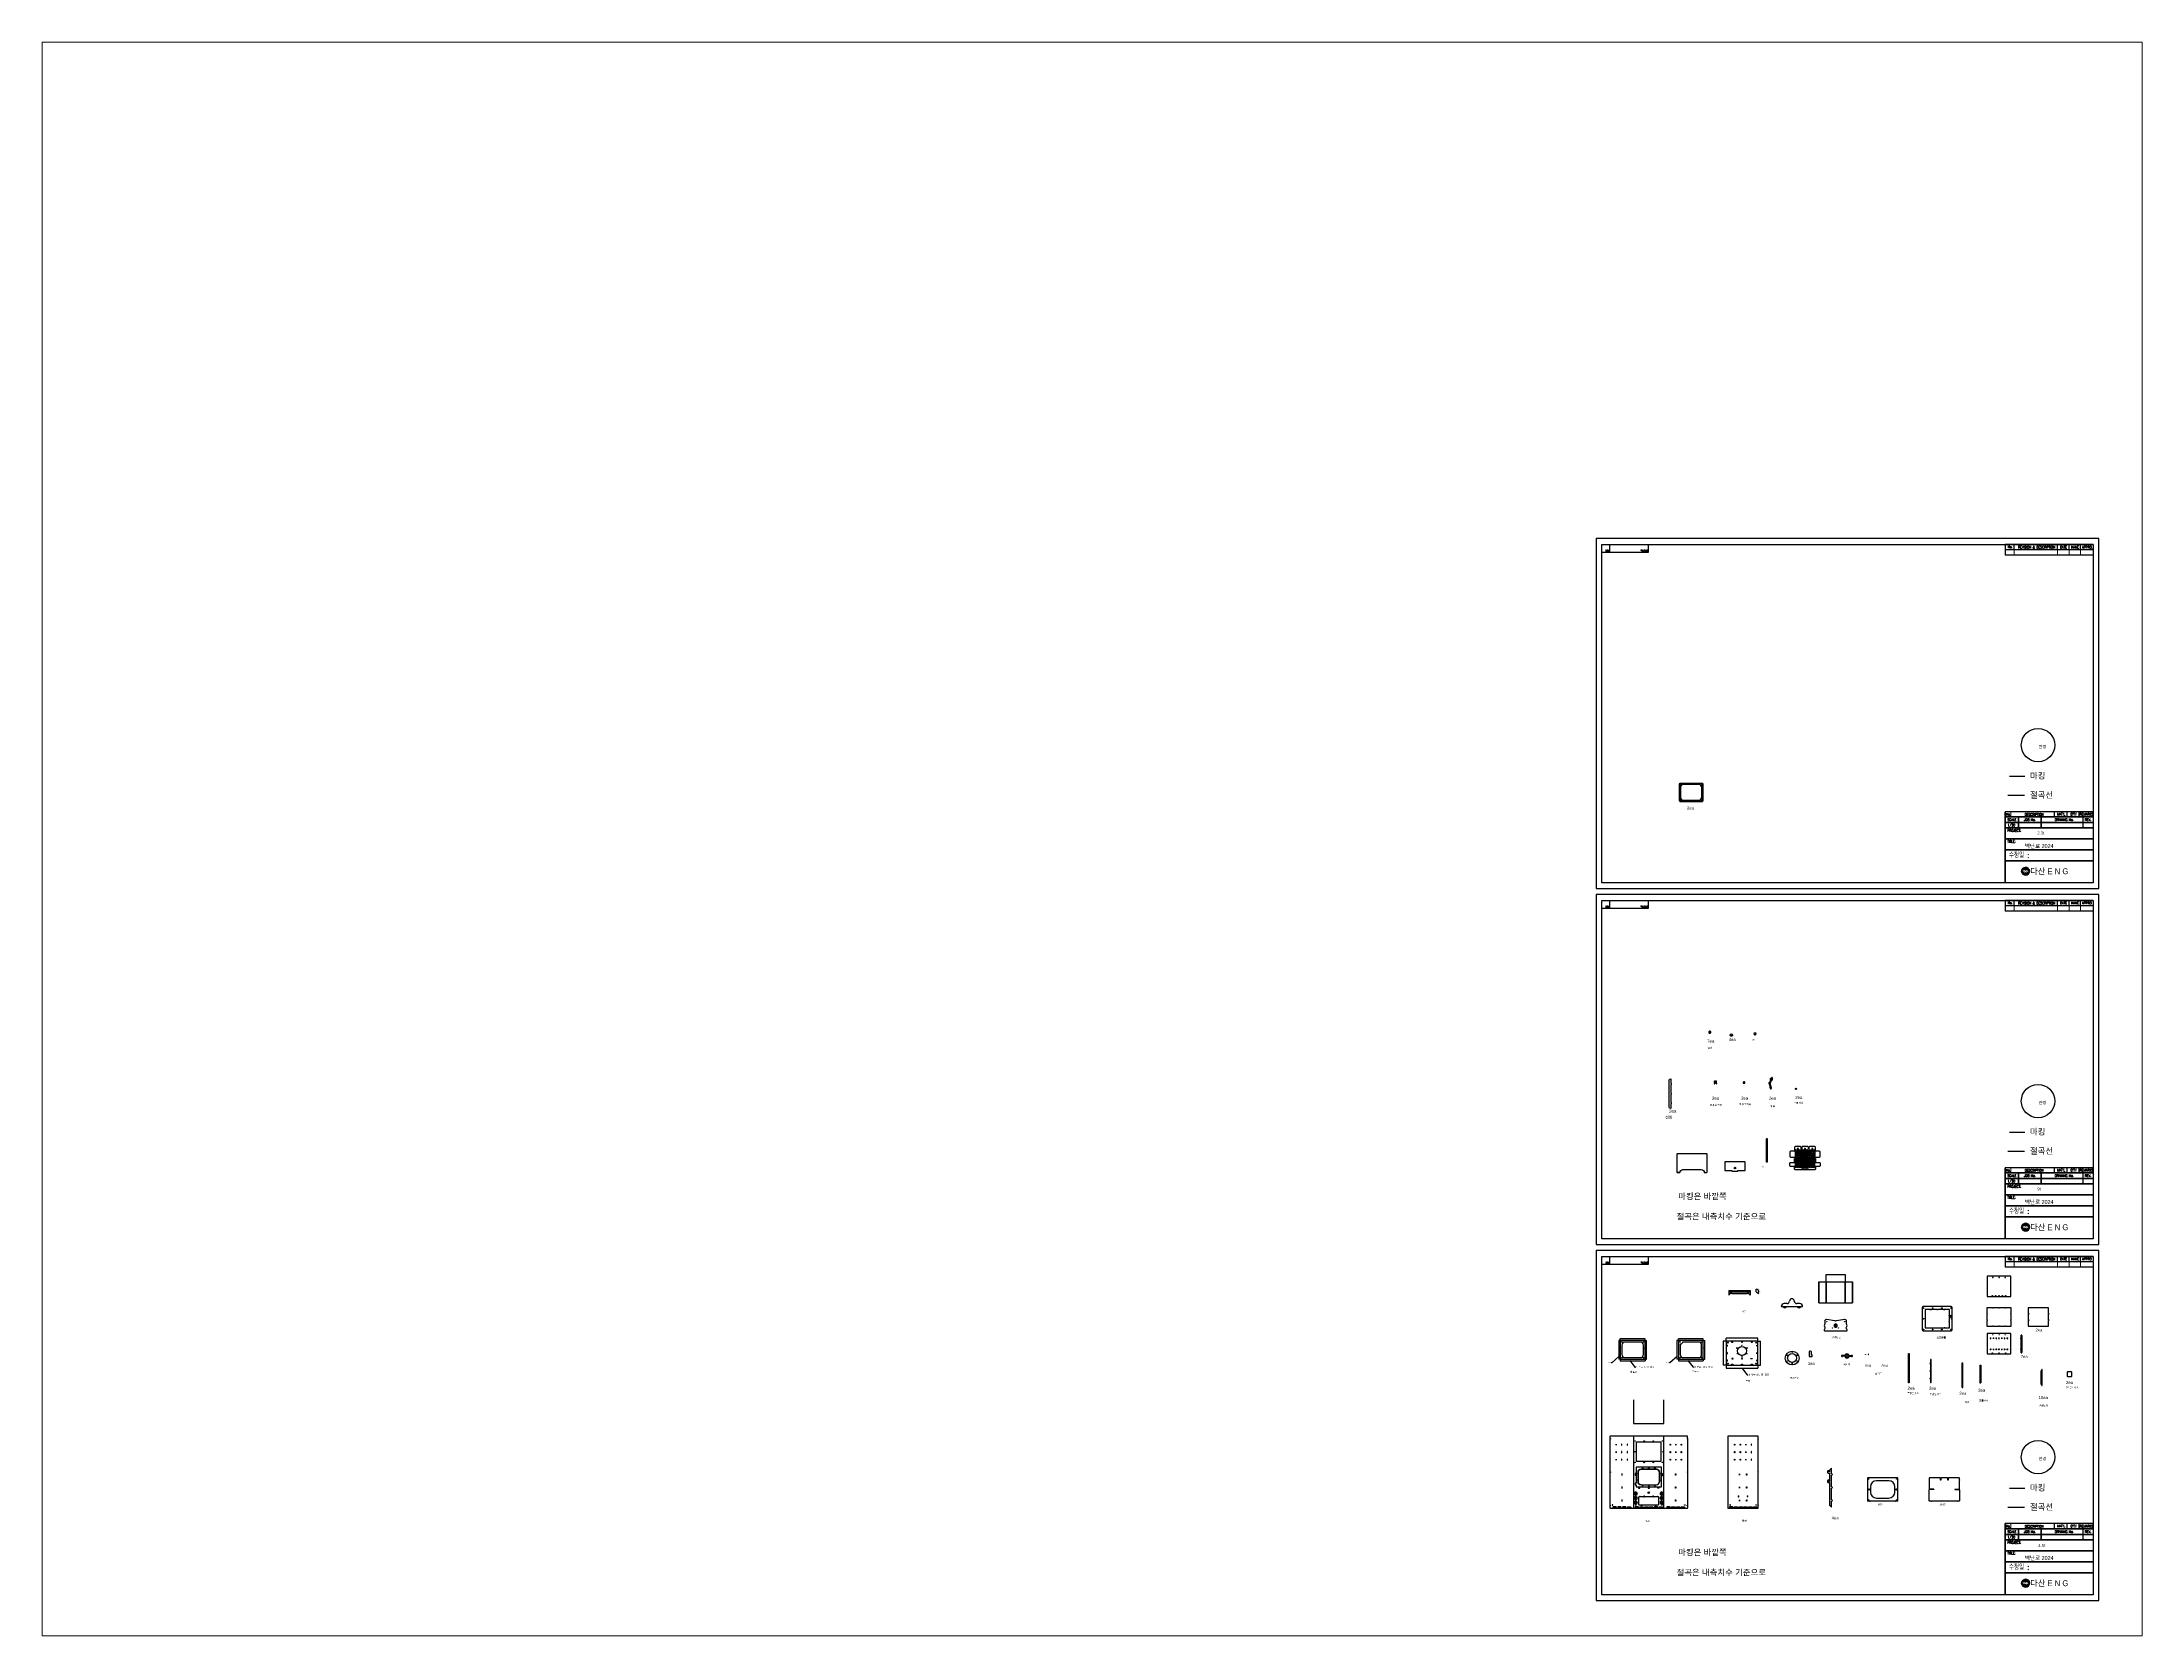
# Paper-space layout '배치2' of a CAD drawing. Header units: millimetres. Extents: x 26 to 231, y 20 to 176.
# The model-space entities are those that its viewports show. They can reach past a viewport. Long polylines and large blocks are cut down to what shows.
import ezdxf
from ezdxf import colors
from ezdxf.entities.mleader import LeaderData, LeaderLine
from ezdxf.math import Vec2, Vec3

# ---------------------------------------------------------------- set-up
doc = ezdxf.new("R2010")
doc.units = ezdxf.units.MM
doc.header["$LTSCALE"] = 10
for name, pattern in [('CENTER2', [1.125, 0.75, -0.125, 0.125, -0.125]), ('HIDDEN', [0.375, 0.25, -0.125]), ('HIDDEN2', [0.1875, 0.125, -0.0625]), ('PHANTOM2', [1.25, 0.625, -0.125, 0.125, -0.125, 0.125, -0.125])]:
    doc.linetypes.add(name, pattern=pattern)
for name, color, linetype in [('1', 1, 'CENTER2'), ('4', 4, 'PHANTOM2'), ('4.5', 7, 'Continuous'), ('7', 7, 'Continuous'), ('9t', 5, 'Continuous'), ('기준선', 1, 'HIDDEN'), ('뚜껑', 7, 'Continuous'), ('변경추가', 2, 'Continuous'), ('절곡선', 1, 'HIDDEN2')]:
    doc.layers.add(name, color=color, linetype=linetype)
doc.styles.get("Standard").update_dxf_attribs({"font": 'arial.ttf', "height": 20})
doc.styles.add('TBOX', font='romans.shx', dxfattribs={"width": 0.75})
doc.styles.add('蜡屈1', font='')
doc.styles.add('번호', font='', dxfattribs={"height": 5})
doc.styles.add('부품명', font='', dxfattribs={"height": 30})
doc.styles.add('스타일1', font='romans.shx', dxfattribs={"width": 0.75, "bigfont": 'ghs.shx'})
doc.styles.add('재즈2', font='ENORBITB.TTF', dxfattribs={"height": 30})
doc.styles.get('蜡屈1').set_extended_font_data('HYHeadLine-Medium')
doc.styles.get('번호').set_extended_font_data('@HYnamL')
doc.styles.get('부품명').set_extended_font_data('GulimChe')
doc.dimstyles.new('ISO-25', dxfattribs={"dimtxt": 2.5, "dimasz": 2.5, "dimexe": 1.25, "dimexo": 0.625, "dimtad": 1, "dimtxsty": 'Standard', "dimcen": 2.5, "dimadec": 0, "dimazin": 0, "dimtfac": 1, "dimtmove": 0, "dimatfit": 3, "dimfxl": 1, "dimarcsym": 0})

# ---------------------------------------------------------------- blocks, each defined once
blk = doc.blocks.new('*D3')
at = {"layer": 'Defpoints', "color": 0, "transparency": 16777216}
for p in [(2674, 5180), (2674, 5155), (2674, 5155), (2717, 5163), (2721, 5128)]:
    blk.add_point(p, dxfattribs=at)
at = {"layer": '뚜껑', "color": 0, "lineweight": -2, "transparency": 16777216}
blk.add_line((2674, 5181), (2674, 5200), dxfattribs=at)
blk.add_arc((2674, 5155), 43.6, 333.2887, 86.7113, dxfattribs=at)
at = {"layer": '뚜껑', "color": 0, "transparency": 16777216}
for points in [[(2677, 5198), (2677, 5199), (2674, 5199)], [(2713, 5135), (2713, 5136), (2712, 5133)]]:
    blk.add_solid(points, dxfattribs=at)
at = {"layer": '뚜껑', "color": 0, "transparency": 16777216, "insert": (2721, 5182), "char_height": 20, "attachment_point": 5, "rotation": 300}
blk.add_mtext('120°', dxfattribs=at)

msp = doc.modelspace()

# ---------------------------------------------------------------- hatches: boundary and pattern name
at = {"layer": '4', "linetype": 'ByBlock', "ltscale": 5}
for color, points in [(5, [(7110.659, 12178.905, 0.383667208), (7164.485, 12138.259, -0.236789134), (7161.556, 12149.623, -0.527999311), (7111.833, 12199.279), (7111.583, 12199.279, 0.984991853), (7235.284, 12156.66), (7212.285, 12156.66, -0.7368642)]), (5, [(7110.659, 12178.905, 0.383667208), (7164.485, 12138.259, -0.236789134), (7161.556, 12149.623, -0.527999311), (7111.833, 12199.279), (7111.583, 12199.279, 0.984991853), (7235.284, 12156.66), (7212.285, 12156.66, -0.7368642)]), (1, [(7183.026, 12218.989, -0.236789134), (7185.955, 12207.625, -0.527999311), (7235.679, 12157.969), (7235.741, 12157.969, 0.993985168), (7112.027, 12200.588), (7135.226, 12200.588, -0.7368642), (7236.852, 12178.343, 0.383667208)]), (1, [(7183.026, 12218.989, -0.236789134), (7185.955, 12207.625, -0.527999311), (7235.679, 12157.969), (7235.741, 12157.969, 0.993985168), (7112.027, 12200.588), (7135.226, 12200.588, -0.7368642), (7236.852, 12178.343, 0.383667208)]), (1, [(7184.942, 12210.388, 1), (7161.388, 12210.388, 1)]), (1, [(7184.942, 12210.388, 1), (7161.388, 12210.388, 1)]), (5, [(7186.123, 12146.86, 1), (7162.57, 12146.86, 1)]), (5, [(7186.123, 12146.86, 1), (7162.57, 12146.86, 1)]), (5, [(7110.659, 6234.41, 0.383667208), (7164.485, 6193.764, -0.236789134), (7161.556, 6205.128, -0.527999311), (7111.833, 6254.784), (7111.583, 6254.784, 0.984991853), (7235.284, 6212.165), (7212.285, 6212.165, -0.7368642)]), (5, [(7110.659, 6234.41, 0.383667208), (7164.485, 6193.764, -0.236789134), (7161.556, 6205.128, -0.527999311), (7111.833, 6254.784), (7111.583, 6254.784, 0.984991853), (7235.284, 6212.165), (7212.285, 6212.165, -0.7368642)]), (1, [(7183.026, 6274.494, -0.236789134), (7185.955, 6263.13, -0.527999311), (7235.679, 6213.474), (7235.741, 6213.474, 0.993985168), (7112.027, 6256.093), (7135.226, 6256.093, -0.7368642), (7236.852, 6233.848, 0.383667208)]), (1, [(7183.026, 6274.494, -0.236789134), (7185.955, 6263.13, -0.527999311), (7235.679, 6213.474), (7235.741, 6213.474, 0.993985168), (7112.027, 6256.093), (7135.226, 6256.093, -0.7368642), (7236.852, 6233.848, 0.383667208)]), (1, [(7184.942, 6265.893, 1), (7161.388, 6265.893, 1)]), (1, [(7184.942, 6265.893, 1), (7161.388, 6265.893, 1)]), (5, [(7186.123, 6202.365, 1), (7162.57, 6202.365, 1)]), (5, [(7186.123, 6202.365, 1), (7162.57, 6202.365, 1)]), (1, [(7183.026, 329.999, -0.236789134), (7185.955, 318.635, -0.527999311), (7235.679, 268.979), (7235.741, 268.979, 0.993985168), (7112.027, 311.598), (7135.226, 311.598, -0.7368642), (7236.852, 289.353, 0.383667208)]), (1, [(7183.026, 329.999, -0.236789134), (7185.955, 318.635, -0.527999311), (7235.679, 268.979), (7235.741, 268.979, 0.993985168), (7112.027, 311.598), (7135.226, 311.598, -0.7368642), (7236.852, 289.353, 0.383667208)]), (5, [(7110.659, 289.915, 0.383667208), (7164.485, 249.269, -0.236789134), (7161.556, 260.633, -0.527999311), (7111.833, 310.289), (7111.583, 310.289, 0.984991853), (7235.284, 267.67), (7212.285, 267.67, -0.7368642)]), (5, [(7110.659, 289.915, 0.383667208), (7164.485, 249.269, -0.236789134), (7161.556, 260.633, -0.527999311), (7111.833, 310.289), (7111.583, 310.289, 0.984991853), (7235.284, 267.67), (7212.285, 267.67, -0.7368642)]), (1, [(7184.942, 321.398, 1), (7161.388, 321.398, 1)]), (1, [(7184.942, 321.398, 1), (7161.388, 321.398, 1)]), (5, [(7186.123, 257.87, 1), (7162.57, 257.87, 1)]), (5, [(7186.123, 257.87, 1), (7162.57, 257.87, 1)])]:
    msp.add_hatch(color=color, dxfattribs=at).paths.add_polyline_path(points)

# ---------------------------------------------------------------- linework, layer by layer
at = {"color": 4}
for p, q in [((227.489, 17507.464), (227.489, 17637.146)), ((8301.836, 17458.515), (6832.915, 17458.515)), ((227.489, 11562.969), (227.489, 11692.651)), ((8301.836, 11514.02), (6832.915, 11514.02)), ((227.489, 5618.474), (227.489, 5748.156)), ((8301.836, 5569.525), (6832.915, 5569.525))]:
    msp.add_line(p, q, dxfattribs=at)
for points in [[(97.806, 17507.464), (875.899, 17507.464), (875.899, 17637.146)], [(8301.836, 17637.146), (6832.915, 17637.146), (6832.915, 17458.515)], [(97.806, 11562.969), (875.899, 11562.969), (875.899, 11692.651)], [(8301.836, 11692.651), (6832.915, 11692.651), (6832.915, 11514.02)], [(97.806, 5618.474), (875.899, 5618.474), (875.899, 5748.156)], [(8301.836, 5748.156), (6832.915, 5748.156), (6832.915, 5569.525)]]:
    msp.add_lwpolyline(points, dxfattribs=at)
at = {"color": 4, "linetype": 'ByBlock'}
for points in [[(8301.836, 13085.942), (6832.915, 13085.942), (8301.836, 13085.942), (6832.915, 13085.942)], [(8301.836, 7141.447), (6832.915, 7141.447), (8301.836, 7141.447), (6832.915, 7141.447)], [(8301.836, 1196.952), (6832.915, 1196.952), (8301.836, 1196.952), (6832.915, 1196.952)]]:
    msp.add_lwpolyline(points, dxfattribs=at)
at = {"layer": '1', "color": 7, "linetype": 'ByBlock', "ltscale": 100}
for p, q in [((7447.227, 3860.403), (7434.782, 3838.848)), ((7449.727, 3860.403), (7447.227, 3860.403)), ((7449.727, 3840.403), (7449.727, 3860.403)), ((7430.227, 3821.848), (7430.227, 3628.958)), ((7447.227, 3590.403), (7434.782, 3611.958)), ((7447.227, 3840.403), (7447.227, 3735.403)), ((7447.227, 3840.403), (7449.727, 3840.403)), ((7449.727, 3735.403), (7447.227, 3735.403)), ((7447.227, 3715.403), (7447.227, 3610.403)), ((7447.227, 3715.403), (7449.727, 3715.403)), ((7449.727, 3610.403), (7447.227, 3610.403)), ((7447.227, 3590.403), (7449.727, 3590.403)), ((7449.727, 3715.403), (7449.727, 3735.403)), ((7449.727, 3590.403), (7449.727, 3610.403))]:
    msp.add_line(p, q, dxfattribs=at)
at = {"layer": '1', "color": 0, "linetype": 'ByBlock', "ltscale": 100}
for points in [[(2186.7, 4245.45), (2191.2, 4245.45), (2191.2, 4265.45), (2186.7, 4265.45)], [(2186.7, 4265.45), (2191.2, 4265.45), (2191.2, 4245.45), (2186.7, 4245.45)], [(2263.117, 4317.2), (2283.117, 4317.2), (2283.117, 4321.7), (2263.117, 4321.7)], [(2426.95, 4317.2), (2446.95, 4317.2), (2446.95, 4321.7), (2426.95, 4321.7)], [(2590.784, 4317.2), (2610.784, 4317.2), (2610.784, 4321.7), (2590.784, 4321.7)], [(2687.2, 4245.45), (2682.7, 4245.45), (2682.7, 4265.45), (2687.2, 4265.45)], [(2687.2, 4265.45), (2682.7, 4265.45), (2682.7, 4245.45), (2687.2, 4245.45)], [(2186.7, 4121.95), (2191.2, 4121.95), (2191.2, 4141.95), (2186.7, 4141.95)], [(2186.7, 4141.95), (2191.2, 4141.95), (2191.2, 4121.95), (2186.7, 4121.95)], [(2186.7, 3998.45), (2191.2, 3998.45), (2191.2, 4018.45), (2186.7, 4018.45)], [(2186.7, 4018.45), (2191.2, 4018.45), (2191.2, 3998.45), (2186.7, 3998.45)], [(2263.117, 3946.7), (2283.117, 3946.7), (2283.117, 3942.2), (2263.117, 3942.2)], [(2426.95, 3946.7), (2446.95, 3946.7), (2446.95, 3942.2), (2426.95, 3942.2)], [(2590.784, 3946.7), (2610.784, 3946.7), (2610.784, 3942.2), (2590.784, 3942.2)], [(2687.2, 4121.95), (2682.7, 4121.95), (2682.7, 4141.95), (2687.2, 4141.95)], [(2687.2, 4141.95), (2682.7, 4141.95), (2682.7, 4121.95), (2687.2, 4121.95)], [(2687.2, 3998.45), (2682.7, 3998.45), (2682.7, 4018.45), (2687.2, 4018.45)], [(2687.2, 4018.45), (2682.7, 4018.45), (2682.7, 3998.45), (2687.2, 3998.45)]]:
    msp.add_lwpolyline(points, close=True, dxfattribs=at)
for points in [[(5216.936, 4054.869), (5216.936, 4054.869), (5221.436, 4054.869)], [(5221.436, 4034.869), (5216.936, 4034.869)], [(5216.936, 3891.035), (5216.936, 3891.035), (5221.436, 3891.035)], [(5221.436, 3871.035), (5216.936, 3871.035)], [(5583.298, 3966.535), (5583.298, 3966.535), (5587.798, 3966.535)], [(5587.798, 3966.535), (5583.298, 3966.535)], [(5583.298, 3946.535), (5587.798, 3946.535)], [(5587.798, 3946.535), (5583.298, 3946.535)], [(5216.936, 3727.202), (5216.936, 3727.202), (5221.436, 3727.202)], [(5221.436, 3707.202), (5216.936, 3707.202)], [(5583.298, 3843.035), (5583.298, 3843.035), (5587.798, 3843.035)], [(5587.798, 3843.035), (5583.298, 3843.035)], [(5583.298, 3823.035), (5587.798, 3823.035)], [(5587.798, 3823.035), (5583.298, 3823.035)], [(5583.298, 3719.535), (5583.298, 3719.535), (5587.798, 3719.535)], [(5587.798, 3719.535), (5583.298, 3719.535)], [(5583.298, 3699.535), (5587.798, 3699.535)], [(5587.798, 3699.535), (5583.298, 3699.535)]]:
    msp.add_lwpolyline(points, dxfattribs=at)
at = {"layer": '1', "color": 7, "linetype": 'ByBlock', "ltscale": 100}
for points in [[(2319.185, 2592.292), (2314.685, 2592.292), (2314.685, 2612.292), (2319.185, 2612.292)], [(2319.185, 2467.292), (2314.685, 2467.292), (2314.685, 2487.292), (2319.185, 2487.292)], [(2411.685, 2592.292), (2407.185, 2592.292), (2407.185, 2612.292), (2411.685, 2612.292)], [(2411.685, 2467.292), (2407.185, 2467.292), (2407.185, 2487.292), (2411.685, 2487.292)], [(2499.684, 2592.292), (2504.184, 2592.292), (2504.184, 2612.292), (2499.684, 2612.292)], [(2499.684, 2467.292), (2504.184, 2467.292), (2504.184, 2487.292), (2499.684, 2487.292)], [(2592.184, 2592.292), (2596.684, 2592.292), (2596.684, 2612.292), (2592.184, 2612.292)], [(2592.184, 2467.292), (2596.684, 2467.292), (2596.684, 2487.292), (2592.184, 2487.292)], [(2319.185, 2342.292), (2314.685, 2342.292), (2314.685, 2362.292), (2319.185, 2362.292)], [(2411.685, 2342.292), (2407.185, 2342.292), (2407.185, 2362.292), (2411.685, 2362.292)], [(2499.684, 2342.292), (2504.184, 2342.292), (2504.184, 2362.292), (2499.684, 2362.292)], [(2592.184, 2342.292), (2596.684, 2342.292), (2596.684, 2362.292), (2592.184, 2362.292)]]:
    msp.add_lwpolyline(points, close=True, dxfattribs=at)
at = {"layer": '1', "color": 2, "linetype": 'ByBlock', "ltscale": 100}
for centre in [(7382.596, 14285.381), (7382.596, 8340.886), (7382.596, 2396.391)]:
    msp.add_circle(centre, 278.814, dxfattribs=at)
at = {"layer": '1', "color": 0, "linetype": 'ByBlock', "ltscale": 100}
for centre in [(5223.57, 4044.869), (5223.57, 3881.035), (5589.932, 3956.535), (5223.57, 3717.202), (5589.932, 3833.035), (5589.932, 3709.535)]:
    msp.add_arc(centre, 12, 123.5573098, 236.4426902, dxfattribs=at)
at = {"layer": '1', "color": 7, "linetype": 'ByBlock', "ltscale": 100}
for centre, start, end in [((7464.227, 3821.848), 150, 180), ((7464.227, 3628.958), 180, 210)]:
    msp.add_arc(centre, 34, start, end, dxfattribs=at)
at = {"layer": '1', "color": 6, "linetype": 'ByBlock'}
msp.add_open_spline([(-0.955, 0.034), (-0.622, 0.034), (-0.288, 0.034), (0.045, 0.034)], degree=3, dxfattribs=at)
at = {"layer": '4', "color": 4}
for p, q in [((6986.027, 17547.83), (6986.027, 17637.146)), ((7708.73, 17547.83), (7708.73, 17637.146)), ((7902.856, 17547.83), (7902.856, 17637.146)), ((8093.338, 17547.83), (8093.338, 17637.146)), ((6986.027, 11603.335), (6986.027, 11692.651)), ((7708.73, 11603.335), (7708.73, 11692.651)), ((7902.856, 11603.335), (7902.856, 11692.651)), ((8093.338, 11603.335), (8093.338, 11692.651)), ((6986.027, 5658.84), (6986.027, 5748.156)), ((7708.73, 5658.84), (7708.73, 5748.156)), ((7902.856, 5658.84), (7902.856, 5748.156)), ((8093.338, 5658.84), (8093.338, 5748.156))]:
    msp.add_line(p, q, dxfattribs=at)
at = {"layer": '4', "color": 4, "ltscale": 5}
for p, q in [((7659.006, 13085.942), (7659.006, 13173.109)), ((7870.412, 13085.942), (7870.412, 13173.109)), ((8069.03, 13085.942), (8069.03, 13173.109)), ((7659.006, 7141.447), (7659.006, 7228.614)), ((7870.412, 7141.447), (7870.412, 7228.614)), ((8069.03, 7141.447), (8069.03, 7228.614)), ((7659.006, 1196.952), (7659.006, 1284.119)), ((7870.412, 1196.952), (7870.412, 1284.119)), ((8069.03, 1196.952), (8069.03, 1284.119))]:
    msp.add_line(p, q, dxfattribs=at)
at = {"layer": '4', "linetype": 'ByBlock', "ltscale": 5}
for p, q in [((8131.728, 13085.942), (8131.728, 12902.75)), ((8131.728, 13085.942), (8131.728, 12902.75)), ((8131.728, 7141.447), (8131.728, 6958.255)), ((8131.728, 7141.447), (8131.728, 6958.255)), ((8131.728, 1196.952), (8131.728, 1013.76)), ((8131.728, 1196.952), (8131.728, 1013.76))]:
    msp.add_line(p, q, dxfattribs=at)
at = {"layer": '4', "color": 4, "linetype": 'ByBlock'}
for points in [[(8301.836, 12994.346), (6832.915, 12994.346)], [(7057.469, 12902.75), (7057.469, 13085.942)], [(7437.261, 12902.75), (7437.261, 13085.942)], [(8301.836, 7049.851), (6832.915, 7049.851)], [(7057.469, 6958.255), (7057.469, 7141.447)], [(7437.261, 6958.255), (7437.261, 7141.447)], [(8301.836, 1105.356), (6832.915, 1105.356)], [(7057.469, 1013.76), (7057.469, 1196.952)], [(7437.261, 1013.76), (7437.261, 1196.952)]]:
    msp.add_lwpolyline(points, close=True, dxfattribs=at)
at = {"layer": '4', "linetype": 'ByBlock'}
for points in [[(8301.836, 12719.557), (6832.915, 12719.557)], [(8301.836, 12536.364), (6832.915, 12536.364)], [(8301.836, 12353.171), (6832.915, 12353.171)], [(8301.836, 6775.062), (6832.915, 6775.062)], [(8301.836, 6591.869), (6832.915, 6591.869)], [(8301.836, 6408.676), (6832.915, 6408.676)], [(8301.836, 830.567), (6832.915, 830.567)], [(8301.836, 647.374), (6832.915, 647.374)], [(8301.836, 464.181), (6832.915, 464.181)]]:
    msp.add_lwpolyline(points, close=True, dxfattribs=at)
at = {"layer": '4', "color": 5, "linetype": 'ByBlock', "ltscale": 5}
for points in [[(7111.583, 12199.279, 0.984991852), (7235.284, 12156.66, -0.984991852)], [(7110.659, 12178.905, 0.383667208), (7164.485, 12138.259, -0.383667208)], [(7110.659, 12178.905, 0.7368642), (7212.285, 12156.66, -0.7368642)], [(7111.833, 12199.279, 0.527999311), (7161.556, 12149.623, -0.527999311)], [(7161.556, 12149.623, 0.236789134), (7164.485, 12138.259, -0.236789134)], [(7111.583, 6254.784, 0.984991852), (7235.284, 6212.165, -0.984991852)], [(7110.659, 6234.41, 0.383667208), (7164.485, 6193.764, -0.383667208)], [(7110.659, 6234.41, 0.7368642), (7212.285, 6212.165, -0.7368642)], [(7111.833, 6254.784, 0.527999311), (7161.556, 6205.128, -0.527999311)], [(7161.556, 6205.128, 0.236789134), (7164.485, 6193.764, -0.236789134)], [(7111.583, 310.289, 0.984991852), (7235.284, 267.67, -0.984991852)], [(7110.659, 289.915, 0.383667208), (7164.485, 249.269, -0.383667208)], [(7110.659, 289.915, 0.7368642), (7212.285, 267.67, -0.7368642)], [(7111.833, 310.289, 0.527999311), (7161.556, 260.633, -0.527999311)], [(7161.556, 260.633, 0.236789134), (7164.485, 249.269, -0.236789134)]]:
    msp.add_lwpolyline(points, format="xyb", close=True, dxfattribs=at)
at = {"layer": '4', "color": 1, "linetype": 'ByBlock', "ltscale": 5}
for points in [[(7235.741, 12157.969, 0.993985167), (7112.027, 12200.588, -0.993985167)], [(7236.852, 12178.343, 0.7368642), (7135.226, 12200.588, -0.7368642)], [(7236.852, 12178.343, 0.383667208), (7183.026, 12218.989, -0.383667208)], [(7185.955, 12207.625, 0.236789134), (7183.026, 12218.989, -0.236789134)], [(7235.679, 12157.969, 0.527999311), (7185.955, 12207.625, -0.527999311)], [(7235.741, 6213.474, 0.993985167), (7112.027, 6256.093, -0.993985167)], [(7236.852, 6233.848, 0.7368642), (7135.226, 6256.093, -0.7368642)], [(7236.852, 6233.848, 0.383667208), (7183.026, 6274.494, -0.383667208)], [(7185.955, 6263.13, 0.236789134), (7183.026, 6274.494, -0.236789134)], [(7235.679, 6213.474, 0.527999311), (7185.955, 6263.13, -0.527999311)], [(7235.741, 268.979, 0.993985167), (7112.027, 311.598, -0.993985167)], [(7236.852, 289.353, 0.7368642), (7135.226, 311.598, -0.7368642)], [(7236.852, 289.353, 0.383667208), (7183.026, 329.999, -0.383667208)], [(7185.955, 318.635, 0.236789134), (7183.026, 329.999, -0.236789134)], [(7235.679, 268.979, 0.527999311), (7185.955, 318.635, -0.527999311)]]:
    msp.add_lwpolyline(points, format="xyb", close=True, dxfattribs=at)
for points in [[(7135.226, 12200.588), (7112.027, 12200.588)], [(7135.226, 6256.093), (7112.027, 6256.093)], [(7135.226, 311.598), (7112.027, 311.598)]]:
    msp.add_lwpolyline(points, close=True, dxfattribs=at)
at = {"layer": '4', "linetype": 'ByBlock', "ltscale": 5}
for points in [[(7212.285, 12156.66), (7235.284, 12156.66)], [(7235.741, 12157.969), (7235.679, 12157.969)], [(7212.285, 6212.165), (7235.284, 6212.165)], [(7235.741, 6213.474), (7235.679, 6213.474)], [(7212.285, 267.67), (7235.284, 267.67)], [(7235.741, 268.979), (7235.679, 268.979)]]:
    msp.add_lwpolyline(points, close=True, dxfattribs=at)
at = {"layer": '4', "color": 1, "linetype": 'ByBlock', "ltscale": 5}
for centre in [(7173.165, 12210.388), (7173.165, 12210.388), (7173.165, 6265.893), (7173.165, 6265.893), (7173.165, 321.398), (7173.165, 321.398)]:
    msp.add_circle(centre, 11.777, dxfattribs=at)
at = {"layer": '4', "color": 5, "linetype": 'ByBlock', "ltscale": 5}
for centre in [(7174.346, 12146.86), (7174.346, 12146.86), (7174.346, 6202.365), (7174.346, 6202.365), (7174.346, 257.87), (7174.346, 257.87)]:
    msp.add_circle(centre, 11.777, dxfattribs=at)
at = {"layer": '4.5', "linetype": 'ByBlock', "ltscale": 10}
for p, q in [((3722.193, 5323.809), (3842.193, 5323.809)), ((3842.193, 5323.809), (3842.193, 5443.809)), ((3842.193, 5443.809), (4161.193, 5443.809)), ((4161.193, 5443.809), (4161.193, 5323.809)), ((4161.193, 5323.809), (4281.193, 5323.809)), ((6931.167, 5415.162), (6532.567, 5415.162)), ((6532.567, 5415.162), (6532.567, 5075.162)), ((6931.167, 5075.162), (6931.167, 5415.162)), ((2216.983, 5180.11), (2572.983, 5180.11)), ((2266.983, 5130.11), (2522.983, 5130.11)), ((3722.193, 4973.809), (4281.193, 4973.809)), ((6532.567, 5075.162), (6624.967, 5075.162)), ((6624.967, 5070.662), (6624.967, 5075.162)), ((6634.967, 5070.662), (6624.967, 5070.662)), ((6634.967, 5075.162), (6634.967, 5070.662)), ((6634.967, 5075.162), (6726.867, 5075.162)), ((6726.867, 5070.662), (6726.867, 5075.162)), ((6736.867, 5070.662), (6726.867, 5070.662)), ((6736.867, 5075.162), (6736.867, 5070.662)), ((6736.867, 5075.162), (6828.767, 5075.162)), ((6828.767, 5070.662), (6828.767, 5075.162)), ((6838.767, 5070.662), (6828.767, 5070.662)), ((6838.767, 5075.162), (6838.767, 5070.662)), ((6838.767, 5075.162), (6931.167, 5075.162)), ((6624.967, 4889.659), (6528.067, 4889.659)), ((6528.067, 4889.659), (6528.067, 4791.792)), ((6528.067, 4791.792), (6532.567, 4791.792)), ((6532.567, 4781.792), (6528.067, 4781.792)), ((6528.067, 4781.792), (6528.067, 4688.925)), ((6528.067, 4688.925), (6532.567, 4688.925)), ((6532.567, 4678.925), (6528.067, 4678.925)), ((6528.067, 4678.925), (6528.067, 4581.059)), ((6528.067, 4581.059), (6624.967, 4581.059)), ((6532.567, 4791.792), (6532.567, 4781.792)), ((6532.567, 4688.925), (6532.567, 4678.925)), ((6624.967, 4885.159), (6624.967, 4889.659)), ((6634.967, 4885.159), (6624.967, 4885.159)), ((6624.967, 4581.059), (6624.967, 4585.559)), ((6624.967, 4585.559), (6634.967, 4585.559)), ((6726.867, 4889.659), (6634.967, 4889.659)), ((6634.967, 4889.659), (6634.967, 4885.159)), ((6634.967, 4585.559), (6634.967, 4581.059)), ((6634.967, 4581.059), (6726.867, 4581.059)), ((6726.867, 4885.159), (6726.867, 4889.659)), ((6736.867, 4885.159), (6726.867, 4885.159)), ((6726.867, 4581.059), (6726.867, 4585.559)), ((6726.867, 4585.559), (6736.867, 4585.559)), ((6828.767, 4889.659), (6736.867, 4889.659)), ((6736.867, 4889.659), (6736.867, 4885.159)), ((6736.867, 4585.559), (6736.867, 4581.059)), ((6736.867, 4581.059), (6828.767, 4581.059)), ((6828.767, 4885.159), (6828.767, 4889.659)), ((6838.767, 4885.159), (6828.767, 4885.159)), ((6828.767, 4581.059), (6828.767, 4585.559)), ((6828.767, 4585.559), (6838.767, 4585.559)), ((6935.667, 4889.659), (6838.767, 4889.659)), ((6838.767, 4889.659), (6838.767, 4885.159)), ((6838.767, 4585.559), (6838.767, 4581.059)), ((6838.767, 4581.059), (6935.667, 4581.059)), ((6931.167, 4781.792), (6931.167, 4791.792)), ((6931.167, 4791.792), (6935.667, 4791.792)), ((6935.667, 4781.792), (6931.167, 4781.792)), ((6931.167, 4678.925), (6931.167, 4688.925)), ((6931.167, 4688.925), (6935.667, 4688.925)), ((6935.667, 4678.925), (6931.167, 4678.925)), ((6935.667, 4791.792), (6935.667, 4889.659)), ((6935.667, 4688.925), (6935.667, 4781.792)), ((6935.667, 4581.059), (6935.667, 4678.925)), ((7557.053, 4889.659), (7217.053, 4889.659)), ((7217.053, 4889.659), (7217.053, 4581.059)), ((7217.053, 4581.059), (7557.053, 4581.059)), ((7557.053, 4791.792), (7557.053, 4889.659)), ((7557.053, 4791.792), (7561.553, 4791.792)), ((7561.553, 4781.792), (7557.053, 4781.792)), ((7557.053, 4688.925), (7557.053, 4781.792)), ((7557.053, 4688.925), (7561.553, 4688.925)), ((7561.553, 4678.925), (7557.053, 4678.925)), ((7557.053, 4581.059), (7557.053, 4678.925)), ((7561.553, 4791.792), (7561.553, 4781.792)), ((7561.553, 4688.925), (7561.553, 4678.925)), ((6931.167, 4460.499), (6532.567, 4460.499)), ((6532.567, 4460.499), (6532.567, 4120.499)), ((6931.167, 4120.499), (6931.167, 4460.499)), ((6116.016, 3967.663), (6128.016, 3967.663)), ((6413.005, 3932.892), (6425.005, 3932.892)), ((6532.567, 4120.499), (6624.967, 4120.499)), ((6624.967, 4115.999), (6624.967, 4120.499)), ((6634.967, 4115.999), (6624.967, 4115.999)), ((6634.967, 4120.499), (6634.967, 4115.999)), ((6634.967, 4120.499), (6726.867, 4120.499)), ((6726.867, 4115.999), (6726.867, 4120.499)), ((6736.867, 4115.999), (6726.867, 4115.999)), ((6736.867, 4120.499), (6736.867, 4115.999)), ((6736.867, 4120.499), (6828.767, 4120.499)), ((6828.767, 4115.999), (6828.767, 4120.499)), ((6838.767, 4115.999), (6828.767, 4115.999)), ((6838.767, 4120.499), (6838.767, 4115.999)), ((6838.767, 4120.499), (6931.167, 4120.499)), ((6116.016, 3560.063), (6128.016, 3560.063)), ((6413.005, 3633.292), (6425.005, 3633.292)), ((798.383, 1734.873), (808.383, 1734.873)), ((951.05, 1734.873), (961.05, 1734.873)), ((2374.351, 1734.873), (2384.351, 1734.873)), ((2527.018, 1734.873), (2537.018, 1734.873))]:
    msp.add_line(p, q, dxfattribs=at)
at = {"layer": '4.5', "color": 0, "linetype": 'ByBlock', "ltscale": 100}
for p, q in [((6624.467, 5400.162), (6624.467, 5395.562)), ((6624.467, 5400.162), (6635.467, 5400.162)), ((6624.467, 5395.562), (6635.467, 5395.562)), ((6635.467, 5395.562), (6635.467, 5400.162)), ((6726.367, 5400.162), (6726.367, 5395.562)), ((6726.367, 5400.162), (6737.367, 5400.162)), ((6726.367, 5395.562), (6737.367, 5395.562)), ((6737.367, 5395.562), (6737.367, 5400.162)), ((6828.267, 5400.162), (6828.267, 5395.562)), ((6828.267, 5400.162), (6839.267, 5400.162)), ((6828.267, 5395.562), (6839.267, 5395.562)), ((6839.267, 5395.562), (6839.267, 5400.162)), ((7236.653, 4792.292), (7232.053, 4792.292)), ((7232.053, 4781.292), (7232.053, 4792.292)), ((7232.053, 4781.292), (7236.653, 4781.292)), ((7236.653, 4689.425), (7232.053, 4689.425)), ((7232.053, 4678.425), (7232.053, 4689.425)), ((7232.053, 4678.425), (7236.653, 4678.425)), ((7236.653, 4781.292), (7236.653, 4792.292)), ((7236.653, 4678.425), (7236.653, 4689.425)), ((6590.117, 4379.399), (6590.117, 4369.399)), ((6594.617, 4379.399), (6590.117, 4379.399)), ((6590.117, 4369.399), (6594.617, 4369.399)), ((6594.617, 4369.399), (6594.617, 4379.399)), ((6624.467, 4445.499), (6624.467, 4440.899)), ((6624.467, 4445.499), (6635.467, 4445.499)), ((6624.467, 4440.899), (6635.467, 4440.899)), ((6635.467, 4440.899), (6635.467, 4445.499)), ((6636.617, 4379.399), (6636.617, 4369.399)), ((6641.117, 4379.399), (6636.617, 4379.399)), ((6636.617, 4369.399), (6641.117, 4369.399)), ((6641.117, 4369.399), (6641.117, 4379.399)), ((6683.117, 4379.399), (6683.117, 4369.399)), ((6687.617, 4379.399), (6683.117, 4379.399)), ((6683.117, 4369.399), (6687.617, 4369.399)), ((6687.617, 4369.399), (6687.617, 4379.399)), ((6726.367, 4445.499), (6726.367, 4440.899)), ((6726.367, 4445.499), (6737.367, 4445.499)), ((6726.367, 4440.899), (6737.367, 4440.899)), ((6729.617, 4379.399), (6729.617, 4369.399)), ((6734.117, 4379.399), (6729.617, 4379.399)), ((6729.617, 4369.399), (6734.117, 4369.399)), ((6734.117, 4369.399), (6734.117, 4379.399)), ((6737.367, 4440.899), (6737.367, 4445.499)), ((6776.117, 4379.399), (6776.117, 4369.399)), ((6780.617, 4379.399), (6776.117, 4379.399)), ((6776.117, 4369.399), (6780.617, 4369.399)), ((6780.617, 4369.399), (6780.617, 4379.399)), ((6822.617, 4379.399), (6822.617, 4369.399)), ((6827.117, 4379.399), (6822.617, 4379.399)), ((6822.617, 4369.399), (6827.117, 4369.399)), ((6827.117, 4369.399), (6827.117, 4379.399)), ((6828.267, 4445.499), (6828.267, 4440.899)), ((6828.267, 4445.499), (6839.267, 4445.499)), ((6828.267, 4440.899), (6839.267, 4440.899)), ((6839.267, 4440.899), (6839.267, 4445.499)), ((6869.117, 4379.399), (6869.117, 4369.399)), ((6873.617, 4379.399), (6869.117, 4379.399)), ((6869.117, 4369.399), (6873.617, 4369.399)), ((6873.617, 4369.399), (6873.617, 4379.399)), ((6878.117, 4434.399), (6878.117, 4434.399)), ((6590.117, 4191.599), (6590.117, 4201.599)), ((6590.117, 4201.599), (6594.617, 4201.599)), ((6594.617, 4191.599), (6590.117, 4191.599)), ((6594.617, 4201.599), (6594.617, 4191.599)), ((6636.617, 4191.599), (6636.617, 4201.599)), ((6636.617, 4201.599), (6641.117, 4201.599)), ((6641.117, 4191.599), (6636.617, 4191.599)), ((6641.117, 4201.599), (6641.117, 4191.599)), ((6683.117, 4191.599), (6683.117, 4201.599)), ((6683.117, 4201.599), (6687.617, 4201.599)), ((6687.617, 4191.599), (6683.117, 4191.599)), ((6687.617, 4201.599), (6687.617, 4191.599)), ((6729.617, 4191.599), (6729.617, 4201.599)), ((6729.617, 4201.599), (6734.117, 4201.599)), ((6734.117, 4191.599), (6729.617, 4191.599)), ((6734.117, 4201.599), (6734.117, 4191.599)), ((6776.117, 4191.599), (6776.117, 4201.599)), ((6776.117, 4201.599), (6780.617, 4201.599)), ((6780.617, 4191.599), (6776.117, 4191.599)), ((6780.617, 4201.599), (6780.617, 4191.599)), ((6822.617, 4191.599), (6822.617, 4201.599)), ((6822.617, 4201.599), (6827.117, 4201.599)), ((6827.117, 4191.599), (6822.617, 4191.599)), ((6827.117, 4201.599), (6827.117, 4191.599)), ((6869.117, 4191.599), (6869.117, 4201.599)), ((6869.117, 4201.599), (6873.617, 4201.599)), ((6873.617, 4191.599), (6869.117, 4191.599)), ((6873.617, 4201.599), (6873.617, 4191.599)), ((6878.117, 4093.999), (6878.117, 4093.999))]:
    msp.add_line(p, q, dxfattribs=at)
at = {"layer": '4.5', "ltscale": 10}
for p, q in [((3191.319, 4959.36), (3142.319, 4959.36)), ((3400.319, 4959.36), (3351.319, 4959.36)), ((3092.319, 4909.36), (3122.319, 4909.36)), ((3122.319, 4909.36), (3122.319, 4909.36)), ((3182.319, 4909.36), (3360.318, 4909.36)), ((3420.318, 4909.36), (3450.319, 4909.36)), ((3450.319, 4909.36), (3450.319, 4909.36)), ((6116.016, 3870.765), (6111.516, 3870.765)), ((6111.516, 3870.765), (6111.516, 3860.765)), ((6111.516, 3860.765), (6116.016, 3860.765)), ((6116.016, 3768.865), (6111.516, 3768.865)), ((6111.516, 3768.865), (6111.516, 3758.865)), ((6111.516, 3758.865), (6116.016, 3758.865)), ((6116.016, 3666.965), (6111.516, 3666.965)), ((6111.516, 3666.965), (6111.516, 3656.965)), ((6111.516, 3656.965), (6116.016, 3656.965)), ((6408.506, 3839.526), (6408.506, 3829.526)), ((6413.006, 3839.526), (6408.506, 3839.526)), ((6408.506, 3829.526), (6413.006, 3829.526)), ((6408.506, 3736.659), (6408.506, 3726.659)), ((6413.006, 3736.659), (6408.506, 3736.659)), ((6408.506, 3726.659), (6413.006, 3726.659)), ((4538.955, 2049.206), (4533.955, 2044.206)), ((4533.955, 2044.206), (4533.955, 2016.706)), ((4533.955, 2006.706), (4533.955, 1667.206)), ((4566.455, 2049.206), (4538.955, 2049.206)), ((4608.955, 2049.206), (4576.455, 2049.206)), ((4966.955, 2049.206), (4608.955, 2049.206)), ((4608.955, 2049.206), (4608.955, 2049.206)), ((4999.455, 2049.206), (4966.955, 2049.206)), ((4966.955, 2049.206), (4966.955, 2049.206)), ((5036.955, 2049.206), (5009.455, 2049.206)), ((5041.955, 2044.206), (5036.955, 2049.206)), ((5041.955, 2016.706), (5041.955, 2044.206)), ((5041.955, 1667.206), (5041.955, 2006.706)), ((5568.771, 2049.206), (5563.771, 2044.206)), ((5563.771, 2044.206), (5563.771, 2016.706)), ((5563.771, 2006.706), (5563.771, 1863.956)), ((5568.771, 1858.956), (5563.771, 1863.956)), ((5568.771, 1852.456), (5563.771, 1847.456)), ((5596.271, 2049.206), (5568.771, 2049.206)), ((5640.771, 1858.956), (5568.771, 1858.956)), ((5640.771, 1852.456), (5568.771, 1852.456)), ((5640.771, 1858.956), (5640.771, 1852.456)), ((5994.771, 1858.956), (5994.771, 1852.456)), ((5994.771, 1858.956), (6066.771, 1858.956)), ((5994.771, 1852.456), (6066.771, 1852.456)), ((6071.771, 2044.206), (6066.771, 2049.206)), ((6066.771, 1858.956), (6071.771, 1863.956)), ((6066.771, 1852.456), (6071.771, 1847.456)), ((6071.771, 2016.706), (6071.771, 2044.206)), ((6071.771, 1863.956), (6071.771, 2006.706)), ((6071.771, 1847.456), (6071.771, 1667.206)), ((4538.955, 1662.206), (4533.955, 1667.206)), ((4566.455, 1662.206), (4538.955, 1662.206)), ((4608.955, 1662.206), (4576.455, 1662.206)), ((4966.955, 1662.206), (4608.955, 1662.206)), ((4608.955, 1662.206), (4608.955, 1662.206)), ((4999.455, 1662.206), (4966.955, 1662.206)), ((4966.955, 1662.206), (4966.955, 1662.206)), ((5036.955, 1662.206), (5009.455, 1662.206)), ((5041.955, 1667.206), (5036.955, 1662.206)), ((6066.771, 1662.206), (6039.271, 1662.206)), ((6071.771, 1667.206), (6066.771, 1662.206))]:
    msp.add_line(p, q, dxfattribs=at)
at = {"layer": '4.5', "linetype": 'ByBlock', "ltscale": 100}
for p, q in [((7098.241, 4369.399), (7098.241, 4379.399)), ((7098.241, 4379.399), (7102.741, 4379.399)), ((7102.741, 4369.399), (7098.241, 4369.399)), ((7102.741, 4379.399), (7102.741, 4434.399)), ((7102.741, 4201.599), (7102.741, 4369.399)), ((7112.741, 4424.399), (7112.741, 4146.599)), ((4149.97, 4086.197), (4119.597, 4086.197)), ((4149.97, 4083.197), (4119.604, 4083.197)), ((4121.148, 4079.669), (4121.567, 4079.7)), ((4154.305, 4089.694), (4121.15, 4089.694)), ((4156.667, 4079.7), (4121.567, 4079.7)), ((4154.305, 4089.694), (4164.305, 4089.694)), ((4154.305, 4079.694), (4164.305, 4079.694)), ((4228.635, 4089.694), (4218.635, 4089.694)), ((4228.635, 4079.694), (4218.635, 4079.694)), ((4226.273, 4079.7), (4261.372, 4079.7)), ((4228.635, 4089.694), (4261.789, 4089.694)), ((4232.97, 4086.197), (4263.343, 4086.197)), ((4232.97, 4083.197), (4263.336, 4083.197)), ((4261.792, 4079.669), (4261.372, 4079.7)), ((7098.241, 4191.599), (7098.241, 4201.599)), ((7098.241, 4201.599), (7102.741, 4201.599)), ((7102.741, 4191.599), (7098.241, 4191.599)), ((7102.741, 4136.599), (7102.741, 4191.599))]:
    msp.add_line(p, q, dxfattribs=at)
at = {"layer": '4.5', "ltscale": 100}
for p, q in [((6116.016, 3870.765), (6116.016, 3967.663)), ((6116.016, 3768.865), (6116.016, 3860.765)), ((6128.016, 3560.063), (6128.016, 3967.663)), ((6413.005, 3932.892), (6413.005, 3839.526)), ((6425.005, 3932.892), (6425.005, 3633.292)), ((6116.016, 3666.965), (6116.016, 3758.865)), ((6116.016, 3560.063), (6116.016, 3656.965)), ((6413.005, 3829.526), (6413.005, 3736.659)), ((6413.005, 3726.659), (6413.005, 3633.292))]:
    msp.add_line(p, q, dxfattribs=at)
at = {"layer": '4.5'}
for p, q in [((641.766, 1792.51), (641.766, 1782.236)), ((1117.667, 1792.51), (1117.667, 1782.236)), ((641.766, 1717.51), (641.766, 1707.236)), ((641.766, 1642.51), (641.766, 1632.236)), ((1117.667, 1717.51), (1117.667, 1707.236)), ((1117.667, 1642.51), (1117.667, 1632.236))]:
    msp.add_line(p, q, dxfattribs=at)
at = {"layer": '4.5', "linetype": 'ByBlock', "ltscale": 10}
for points in [[(3722.193, 5323.809), (3722.193, 5323.809), (3722.193, 4973.809), (3722.193, 4973.809)], [(4281.193, 5323.809), (4281.193, 5323.809), (4281.193, 4973.809), (4281.193, 4973.809)], [(2267.95, 4034.7), (2287.95, 4034.7), (2287.95, 4043.7), (2267.95, 4043.7)], [(2426.95, 4034.7), (2446.95, 4034.7), (2446.95, 4043.7), (2426.95, 4043.7)], [(2605.95, 4034.7), (2585.95, 4034.7), (2585.95, 4043.7), (2605.95, 4043.7)], [(434.466, 2114.061), (429.966, 2114.061), (429.966, 2094.061), (434.466, 2094.061)], [(675.916, 2120.007), (675.916, 2110.007), (680.416, 2110.007), (680.416, 2120.007)], [(675.916, 2120.007), (675.916, 2110.007), (680.416, 2110.007), (680.416, 2120.007)], [(772.816, 2217.873), (782.816, 2217.873), (782.816, 2213.373), (772.816, 2213.373)], [(772.816, 2217.873), (782.816, 2217.873), (782.816, 2213.373), (772.816, 2213.373)], [(874.716, 2217.873), (884.716, 2217.873), (884.716, 2213.373), (874.716, 2213.373)], [(874.716, 2217.873), (884.716, 2217.873), (884.716, 2213.373), (874.716, 2213.373)], [(976.616, 2217.873), (986.616, 2217.873), (986.616, 2213.373), (976.616, 2213.373)], [(976.616, 2217.873), (986.616, 2217.873), (986.616, 2213.373), (976.616, 2213.373)], [(1083.516, 2120.007), (1083.516, 2110.007), (1079.016, 2110.007), (1079.016, 2120.007)], [(1083.516, 2120.007), (1083.516, 2110.007), (1079.016, 2110.007), (1079.016, 2120.007)], [(1324.966, 2114.061), (1329.466, 2114.061), (1329.466, 2094.061), (1324.966, 2094.061)], [(2392.935, 2114.061), (2397.435, 2114.061), (2397.435, 2094.061), (2392.935, 2094.061)], [(2518.435, 2094.061), (2513.935, 2094.061), (2513.935, 2114.061), (2518.435, 2114.061)], [(434.466, 1896.986), (429.966, 1896.986), (429.966, 1876.986), (434.466, 1876.986)], [(675.916, 2017.14), (675.916, 2007.14), (680.416, 2007.14), (680.416, 2017.14)], [(675.916, 2017.14), (675.916, 2007.14), (680.416, 2007.14), (680.416, 2017.14)], [(710.716, 1879.593), (730.716, 1879.593), (730.716, 1888.593), (710.716, 1888.593)], [(772.816, 1909.273), (782.816, 1909.273), (782.816, 1913.773), (772.816, 1913.773)], [(772.816, 1909.273), (782.816, 1909.273), (782.816, 1913.773), (772.816, 1913.773)], [(869.716, 1879.593), (889.716, 1879.593), (889.716, 1888.593), (869.716, 1888.593)], [(874.716, 1909.273), (884.716, 1909.273), (884.716, 1913.773), (874.716, 1913.773)], [(874.716, 1909.273), (884.716, 1909.273), (884.716, 1913.773), (874.716, 1913.773)], [(976.616, 1909.273), (986.616, 1909.273), (986.616, 1913.773), (976.616, 1913.773)], [(976.616, 1909.273), (986.616, 1909.273), (986.616, 1913.773), (976.616, 1913.773)], [(1048.716, 1879.593), (1028.716, 1879.593), (1028.716, 1888.593), (1048.716, 1888.593)], [(1083.516, 2017.14), (1083.516, 2007.14), (1079.016, 2007.14), (1079.016, 2017.14)], [(1083.516, 2017.14), (1083.516, 2007.14), (1079.016, 2007.14), (1079.016, 2017.14)], [(1324.966, 1896.986), (1329.466, 1896.986), (1329.466, 1876.986), (1324.966, 1876.986)], [(2392.935, 1896.986), (2397.435, 1896.986), (2397.435, 1876.986), (2392.935, 1876.986)], [(2518.435, 1876.986), (2513.935, 1876.986), (2513.935, 1896.986), (2518.435, 1896.986)], [(271.216, 1595.373), (281.216, 1595.373), (281.216, 1599.873), (271.216, 1599.873)], [(434.466, 1679.911), (429.966, 1679.911), (429.966, 1659.911), (434.466, 1659.911)], [(658.216, 1595.373), (668.216, 1595.373), (668.216, 1599.873), (658.216, 1599.873)], [(798.383, 1744.873), (798.383, 1734.873), (808.383, 1734.873), (808.383, 1744.873)], [(951.05, 1744.873), (951.05, 1734.873), (961.05, 1734.873), (961.05, 1744.873)], [(1101.216, 1595.373), (1091.216, 1595.373), (1091.216, 1599.873), (1101.216, 1599.873)], [(1324.966, 1679.911), (1329.466, 1679.911), (1329.466, 1659.911), (1324.966, 1659.911)], [(1488.216, 1595.373), (1478.216, 1595.373), (1478.216, 1599.873), (1488.216, 1599.873)], [(2234.185, 1595.373), (2244.185, 1595.373), (2244.185, 1599.873), (2234.185, 1599.873)], [(2374.351, 1744.873), (2374.351, 1734.873), (2384.351, 1734.873), (2384.351, 1744.873)], [(2392.935, 1679.911), (2397.435, 1679.911), (2397.435, 1659.911), (2392.935, 1659.911)], [(2518.435, 1659.911), (2513.935, 1659.911), (2513.935, 1679.911), (2518.435, 1679.911)], [(2527.018, 1744.873), (2527.018, 1734.873), (2537.018, 1734.873), (2537.018, 1744.873)], [(2677.185, 1595.373), (2667.185, 1595.373), (2667.185, 1599.873), (2677.185, 1599.873)]]:
    msp.add_lwpolyline(points, close=True, dxfattribs=at)
at = {"layer": '4.5', "ltscale": 100}
msp.add_lwpolyline([(5466.488, 4503.125), (5931.088, 4503.125, 0.414213562), (5951.088, 4523.125), (5951.088, 4888.725, 0.414213562), (5931.088, 4908.725), (5466.488, 4908.725, 0.414213562), (5446.488, 4888.725), (5446.488, 4523.125, 0.414213562)], format="xyb", close=True, dxfattribs=at)
at = {"layer": '4.5', "linetype": 'ByBlock', "ltscale": 100}
for points in [[(5902.589, 4752.359), (5900.589, 4752.359, -0.414213562), (5899.589, 4753.359), (5899.589, 4761.359, -0.414213562), (5900.589, 4762.359), (5902.589, 4762.359), (5902.589, 4860.225), (5805.689, 4860.225), (5805.689, 4858.225, -0.414213562), (5804.689, 4857.225), (5796.689, 4857.225, -0.414213562), (5795.689, 4858.225), (5795.689, 4860.225), (5703.789, 4860.225), (5703.789, 4858.225, -0.414213562), (5702.789, 4857.225), (5694.789, 4857.225, -0.414213562), (5693.789, 4858.225), (5693.789, 4860.225), (5601.889, 4860.225), (5601.889, 4858.225, -0.414213562), (5600.889, 4857.225), (5592.889, 4857.225, -0.414213562), (5591.889, 4858.225), (5591.889, 4860.225), (5494.989, 4860.225), (5494.989, 4762.359), (5496.989, 4762.359, -0.414213562), (5497.989, 4761.359), (5497.989, 4753.359, -0.414213562), (5496.989, 4752.359), (5494.989, 4752.359), (5494.989, 4659.492), (5496.989, 4659.492, -0.414213562), (5497.989, 4658.492), (5497.989, 4650.492, -0.414213562), (5496.989, 4649.492), (5494.989, 4649.492), (5494.989, 4551.625), (5591.889, 4551.625), (5591.889, 4553.625, -0.414213562), (5592.889, 4554.625), (5600.889, 4554.625, -0.414213562), (5601.889, 4553.625), (5601.889, 4551.625), (5693.789, 4551.625), (5693.789, 4553.625, -0.414213562), (5694.789, 4554.625), (5702.789, 4554.625, -0.414213562), (5703.789, 4553.625), (5703.789, 4551.625), (5795.689, 4551.625), (5795.689, 4553.625, -0.414213562), (5796.689, 4554.625), (5804.689, 4554.625, -0.414213562), (5805.689, 4553.625), (5805.689, 4551.625), (5902.589, 4551.625), (5902.589, 4649.492), (5900.589, 4649.492, -0.414213562), (5899.589, 4650.492), (5899.589, 4658.492, -0.414213562), (5900.589, 4659.492), (5902.589, 4659.492)], [(334.966, 1563.373), (284.966, 1563.373, 1), (284.966, 1555.373, 0.204863974), (287.859, 1556.61, -0.191178661), (332.074, 1556.61, 0.204819987), (334.966, 1555.373, 1)], [(414.966, 1563.373), (364.966, 1563.373, 1), (364.966, 1555.373, 0.204863974), (367.859, 1556.61, -0.191178661), (412.074, 1556.61, 0.204819987), (414.966, 1555.373, 1)], [(494.966, 1563.373), (444.966, 1563.373, 1), (444.966, 1555.373, 0.204863974), (447.859, 1556.61, -0.191178661), (492.074, 1556.61, 0.204819987), (494.966, 1555.373, 1)], [(524.966, 1563.373), (574.966, 1563.373, -1), (574.966, 1555.373, -0.204863974), (572.074, 1556.61, 0.191178661), (527.858, 1556.61, -0.204819987), (524.966, 1555.373, -1)], [(704.716, 1563.373), (654.716, 1563.373, 1), (654.716, 1555.373, 0.204863974), (657.609, 1556.61, -0.191178661), (701.824, 1556.61, 0.204819987), (704.716, 1555.373, 1)], [(814.716, 1563.373), (864.716, 1563.373, -1), (864.716, 1555.373, -0.204863974), (861.824, 1556.61, 0.191178661), (817.608, 1556.61, -0.204819987), (814.716, 1555.373, -1)], [(894.716, 1563.373), (944.716, 1563.373, -1), (944.716, 1555.373, -0.204863974), (941.824, 1556.61, 0.191178661), (897.608, 1556.61, -0.204819987), (894.716, 1555.373, -1)], [(1054.716, 1563.373), (1104.716, 1563.373, -1), (1104.716, 1555.373, -0.204863974), (1101.824, 1556.61, 0.191178661), (1057.608, 1556.61, -0.204819987), (1054.716, 1555.373, -1)], [(1234.466, 1563.373), (1184.466, 1563.373, 1), (1184.466, 1555.373, 0.204863974), (1187.359, 1556.61, -0.191178661), (1231.574, 1556.61, 0.204819987), (1234.466, 1555.373, 1)], [(1264.466, 1563.373), (1314.466, 1563.373, -1), (1314.466, 1555.373, -0.204863974), (1311.574, 1556.61, 0.191178661), (1267.358, 1556.61, -0.204819987), (1264.466, 1555.373, -1)], [(1344.466, 1563.373), (1394.466, 1563.373, -1), (1394.466, 1555.373, -0.204863974), (1391.574, 1556.61, 0.191178661), (1347.358, 1556.61, -0.204819987), (1344.466, 1555.373, -1)], [(1424.466, 1563.373), (1474.466, 1563.373, -1), (1474.466, 1555.373, -0.204863974), (1471.574, 1556.61, 0.191178661), (1427.358, 1556.61, -0.204819987), (1424.466, 1555.373, -1)], [(2280.685, 1563.373), (2230.685, 1563.373, 1), (2230.685, 1555.373, 0.204863974), (2233.577, 1556.61, -0.191178661), (2277.793, 1556.61, 0.204819987), (2280.685, 1555.373, 1)], [(2310.685, 1563.373), (2360.685, 1563.373, -1), (2360.685, 1555.373, -0.204863974), (2357.792, 1556.61, 0.191178661), (2313.576, 1556.61, -0.204819987), (2310.685, 1555.373, -1)], [(2390.685, 1563.373), (2440.685, 1563.373, -1), (2440.685, 1555.373, -0.204863974), (2437.792, 1556.61, 0.191178661), (2393.576, 1556.61, -0.204819987), (2390.685, 1555.373, -1)], [(2470.685, 1563.373), (2520.685, 1563.373, -1), (2520.685, 1555.373, -0.204863974), (2517.792, 1556.61, 0.191178661), (2473.576, 1556.61, -0.204819987), (2470.685, 1555.373, -1)], [(2550.685, 1563.373), (2600.685, 1563.373, -1), (2600.685, 1555.373, -0.204863974), (2597.792, 1556.61, 0.191178661), (2553.576, 1556.61, -0.204819987), (2550.685, 1555.373, -1)], [(2630.685, 1563.373), (2680.685, 1563.373, -1), (2680.685, 1555.373, -0.204863974), (2677.792, 1556.61, 0.191178661), (2633.576, 1556.61, -0.204819987), (2630.685, 1555.373, -1)]]:
    msp.add_lwpolyline(points, format="xyb", close=True, dxfattribs=at)
at = {"layer": '4.5', "ltscale": 100}
for points in [[(5919.183, 4724.424), (5919.183, 4765.022), (5928.583, 4765.022), (5928.583, 4724.424)], [(238.716, 2707.373), (238.716, 2697.173), (234.116, 2697.173), (234.116, 2707.373)], [(1520.716, 2707.373), (1520.716, 2697.173), (1525.316, 2697.173), (1525.316, 2707.373)], [(238.716, 2150.473), (238.716, 2140.273), (234.116, 2140.273), (234.116, 2150.473)], [(1101.015, 2082.072), (1101.015, 2122.67), (1110.415, 2122.67), (1110.415, 2082.072)], [(1520.716, 2150.473), (1520.716, 2140.273), (1525.316, 2140.273), (1525.316, 2150.473)], [(238.716, 1583.373), (238.716, 1593.573), (234.116, 1593.573), (234.116, 1583.373)], [(1520.716, 1583.373), (1520.716, 1593.573), (1525.316, 1593.573), (1525.316, 1583.373)]]:
    msp.add_lwpolyline(points, close=True, dxfattribs=at)
at = {"layer": '4.5'}
for points in [[(3201.957, 4088.588), (3205.207, 4094.217), (3185.028, 4105.867), (3181.778, 4100.238)], [(3278.582, 3967.127), (3272.082, 3967.127), (3272.082, 3943.827), (3278.582, 3943.827)], [(3345.457, 4094.217), (3348.707, 4088.588), (3368.886, 4100.238), (3365.636, 4105.867)]]:
    msp.add_lwpolyline(points, close=True, dxfattribs=at)
for points in [[(3605.511, 4104.776), (3598.482, 4097.663), (3597.482, 4097.663), (3597.482, 4154.663), (3594.482, 4157.663), (3587.482, 4157.663), (3587.482, 4166.663, 0.171572875), (3577.482, 4166.663), (3567.482, 4166.663), (3567.482, 4157.663), (3557.482, 4157.663), (3557.482, 4077.663), (3610.51, 4077.663), (3610.51, 4104.673)], [(653.842, 1790.855, 0.293252755), (653.381, 1792.966), (650.301, 1796.046, 0.668178638), (641.766, 1792.51), (641.766, 1782.236, 0.668178638), (650.301, 1778.701), (653.381, 1781.781, 0.293252755), (653.842, 1783.891, -0.17970932)], [(666.698, 1796.747, 0.293252755), (668.809, 1797.208), (675.965, 1804.365, 0.525164795), (674.477, 1812.462, 0.214130453), (651.955, 1812.462, 0.525164795), (650.467, 1804.365), (657.624, 1797.208, 0.293252755), (659.734, 1796.747, -0.17970932)], [(659.734, 1777.999, 0.293252755), (657.624, 1777.538), (650.467, 1770.382, 0.525164795), (651.955, 1762.284, 0.214130453), (674.477, 1762.284, 0.525164795), (675.965, 1770.382), (668.809, 1777.538, 0.293252755), (666.698, 1777.999, -0.17970932)], [(672.591, 1783.891, 0.293252755), (673.051, 1781.781), (680.208, 1774.624, 0.525164795), (688.305, 1776.112, 0.214130453), (688.305, 1798.634, 0.525164795), (680.208, 1800.122), (673.051, 1792.966, 0.293252755), (672.591, 1790.855, -0.17970932)], [(1086.842, 1790.855, 0.293252755), (1086.381, 1792.966), (1079.225, 1800.122, 0.525164795), (1071.128, 1798.634, 0.214130453), (1071.128, 1776.112, 0.525164795), (1079.225, 1774.624), (1086.381, 1781.781, 0.293252755), (1086.842, 1783.891, -0.17970932)], [(1099.698, 1796.747, 0.293252755), (1101.809, 1797.208), (1108.965, 1804.365, 0.525164795), (1107.477, 1812.462, 0.214130453), (1084.955, 1812.462, 0.525164795), (1083.467, 1804.365), (1090.624, 1797.208, 0.293252755), (1092.734, 1796.747, -0.17970932)], [(1092.734, 1777.999, 0.293252755), (1090.624, 1777.538), (1083.467, 1770.382, 0.525164795), (1084.955, 1762.284, 0.214130453), (1107.477, 1762.284, 0.525164795), (1108.965, 1770.382), (1101.809, 1777.538, 0.293252755), (1099.698, 1777.999, -0.17970932)], [(1105.591, 1790.855, -0.293252755), (1106.051, 1792.966), (1109.131, 1796.046, -0.668178638), (1117.667, 1792.51), (1117.667, 1782.236, -0.668178638), (1109.131, 1778.701), (1106.051, 1781.781, -0.293252755), (1105.591, 1783.891, 0.17970932)], [(653.842, 1715.855, 0.293252755), (653.381, 1717.966), (650.301, 1721.046, 0.668178638), (641.766, 1717.51), (641.766, 1707.236, 0.668178638), (650.301, 1703.701), (653.381, 1706.781, 0.293252755), (653.842, 1708.891, -0.17970932)], [(653.842, 1640.855, 0.293252755), (653.381, 1642.966), (650.301, 1646.046, 0.668178638), (641.766, 1642.51), (641.766, 1632.236, 0.668178638), (650.301, 1628.701), (653.381, 1631.781, 0.293252755), (653.842, 1633.891, -0.17970932)], [(666.698, 1721.747, 0.293252755), (668.809, 1722.208), (675.965, 1729.365, 0.525164795), (674.477, 1737.462, 0.214130453), (651.955, 1737.462, 0.525164795), (650.467, 1729.365), (657.624, 1722.208, 0.293252755), (659.734, 1721.747, -0.17970932)], [(659.734, 1702.999, 0.293252755), (657.624, 1702.538), (650.467, 1695.382, 0.525164795), (651.955, 1687.284, 0.214130453), (674.477, 1687.284, 0.525164795), (675.965, 1695.382), (668.809, 1702.538, 0.293252755), (666.698, 1702.999, -0.17970932)], [(666.698, 1646.747, 0.293252755), (668.809, 1647.208), (675.965, 1654.365, 0.525164795), (674.477, 1662.462, 0.214130453), (651.955, 1662.462, 0.525164795), (650.467, 1654.365), (657.624, 1647.208, 0.293252755), (659.734, 1646.747, -0.17970932)], [(659.734, 1627.999, 0.293252755), (657.624, 1627.538), (650.467, 1620.382, 0.525164795), (651.955, 1612.284, 0.214130453), (674.477, 1612.284, 0.525164795), (675.965, 1620.382), (668.809, 1627.538, 0.293252755), (666.698, 1627.999, -0.17970932)], [(672.591, 1708.891, 0.293252755), (673.051, 1706.781), (680.208, 1699.624, 0.525164795), (688.305, 1701.112, 0.214130453), (688.305, 1723.634, 0.525164795), (680.208, 1725.122), (673.051, 1717.966, 0.293252755), (672.591, 1715.855, -0.17970932)], [(672.591, 1633.891, 0.293252755), (673.051, 1631.781), (680.208, 1624.624, 0.525164795), (688.305, 1626.112, 0.214130453), (688.305, 1648.634, 0.525164795), (680.208, 1650.122), (673.051, 1642.966, 0.293252755), (672.591, 1640.855, -0.17970932)], [(1086.842, 1715.855, 0.293252755), (1086.381, 1717.966), (1079.225, 1725.122, 0.525164795), (1071.128, 1723.634, 0.214130453), (1071.128, 1701.112, 0.525164795), (1079.225, 1699.624), (1086.381, 1706.781, 0.293252755), (1086.842, 1708.891, -0.17970932)], [(1086.842, 1640.855, 0.293252755), (1086.381, 1642.966), (1079.225, 1650.122, 0.525164795), (1071.128, 1648.634, 0.214130453), (1071.128, 1626.112, 0.525164795), (1079.225, 1624.624), (1086.381, 1631.781, 0.293252755), (1086.842, 1633.891, -0.17970932)], [(1099.698, 1721.747, 0.293252755), (1101.809, 1722.208), (1108.965, 1729.365, 0.525164795), (1107.477, 1737.462, 0.214130453), (1084.955, 1737.462, 0.525164795), (1083.467, 1729.365), (1090.624, 1722.208, 0.293252755), (1092.734, 1721.747, -0.17970932)], [(1092.734, 1702.999, 0.293252755), (1090.624, 1702.538), (1083.467, 1695.382, 0.525164795), (1084.955, 1687.284, 0.214130453), (1107.477, 1687.284, 0.525164795), (1108.965, 1695.382), (1101.809, 1702.538, 0.293252755), (1099.698, 1702.999, -0.17970932)], [(1099.698, 1646.747, 0.293252755), (1101.809, 1647.208), (1108.965, 1654.365, 0.525164795), (1107.477, 1662.462, 0.214130453), (1084.955, 1662.462, 0.525164795), (1083.467, 1654.365), (1090.624, 1647.208, 0.293252755), (1092.734, 1646.747, -0.17970932)], [(1092.734, 1627.999, 0.293252755), (1090.624, 1627.538), (1083.467, 1620.382, 0.525164795), (1084.955, 1612.284, 0.214130453), (1107.477, 1612.284, 0.525164795), (1108.965, 1620.382), (1101.809, 1627.538, 0.293252755), (1099.698, 1627.999, -0.17970932)], [(1105.591, 1715.855, -0.293252755), (1106.051, 1717.966), (1109.131, 1721.046, -0.668178638), (1117.667, 1717.51), (1117.667, 1707.236, -0.668178638), (1109.131, 1703.701), (1106.051, 1706.781, -0.293252755), (1105.591, 1708.891, 0.17970932)], [(1105.591, 1640.855, -0.293252755), (1106.051, 1642.966), (1109.131, 1646.046, -0.668178638), (1117.667, 1642.51), (1117.667, 1632.236, -0.668178638), (1109.131, 1628.701), (1106.051, 1631.781, -0.293252755), (1105.591, 1633.891, 0.17970932)]]:
    msp.add_lwpolyline(points, format="xyb", close=True, dxfattribs=at)
at = {"layer": '4.5', "ltscale": 100, "flags": 128}
msp.add_lwpolyline([(4194.934, 4096.694), (4200.13, 4105.694, 0.577350269), (4196.666, 4111.694), (4186.274, 4111.694, 0.577350269), (4182.809, 4105.694), (4188.006, 4096.694, 0.577350269)], format="xyb", close=True, dxfattribs=at)
at = {"layer": '4.5', "linetype": 'ByBlock', "ltscale": 10}
for points in [[(5221.436, 4054.869), (5221.436, 4126.785), (5229.436, 4126.785), (5229.436, 3635.285), (5221.436, 3635.285), (5221.436, 3707.202)], [(5221.436, 3891.035), (5221.436, 4034.869)], [(5221.436, 3727.202), (5221.436, 3871.035)], [(5587.798, 3699.535), (5587.798, 3643.285), (5595.798, 3643.285), (5595.798, 4022.785), (5587.798, 4022.785), (5587.798, 3966.535)], [(5587.798, 3946.535), (5587.798, 3843.035)], [(5587.798, 3823.035), (5587.798, 3719.535)]]:
    msp.add_lwpolyline(points, dxfattribs=at)
at = {"layer": '4.5', "ltscale": 10}
msp.add_lwpolyline([(7876.641, 3742.528), (7941.641, 3742.528), (7946.641, 3747.528), (7946.641, 3812.528), (7941.641, 3817.528), (7876.641, 3817.528), (7871.641, 3812.528), (7871.641, 3747.528)], close=True, dxfattribs=at)
at = {"layer": '4.5', "ltscale": 100}
for points in [[(1522.716, 2745.373), (236.716, 2745.373, 0.414213562), (231.716, 2740.373), (231.716, 2712.373), (228.716, 2709.375), (228.716, 1550.373, 0.414213562), (233.716, 1545.373), (1525.716, 1545.373, 0.414213562), (1530.716, 1550.373), (1530.716, 2709.375), (1527.716, 2712.373), (1530.216, 2709.874)], [(1527.716, 2712.373), (1527.716, 2740.373, 0.414213562), (1522.716, 2745.373)]]:
    msp.add_lwpolyline(points, format="xyb", dxfattribs=at)
at = {"layer": '4.5', "linetype": 'ByBlock', "ltscale": 100}
for points in [[(332.693, 2592.293), (337.193, 2592.293), (337.193, 2612.293), (332.693, 2612.293)], [(332.693, 2467.293), (337.193, 2467.293), (337.193, 2487.293), (332.693, 2487.293)], [(425.216, 2592.292), (429.716, 2592.292), (429.716, 2612.292), (425.216, 2612.292)], [(425.216, 2467.292), (429.716, 2467.292), (429.716, 2487.292), (425.216, 2487.292)], [(517.716, 2592.292), (522.216, 2592.292), (522.216, 2612.292), (517.716, 2612.292)], [(517.716, 2467.292), (522.216, 2467.292), (522.216, 2487.292), (517.716, 2487.292)], [(1241.716, 2592.292), (1237.216, 2592.292), (1237.216, 2612.292), (1241.716, 2612.292)], [(1241.716, 2467.292), (1237.216, 2467.292), (1237.216, 2487.292), (1241.716, 2487.292)], [(1334.216, 2592.292), (1329.716, 2592.292), (1329.716, 2612.292), (1334.216, 2612.292)], [(1334.216, 2467.292), (1329.716, 2467.292), (1329.716, 2487.292), (1334.216, 2487.292)], [(1426.739, 2592.293), (1422.239, 2592.293), (1422.239, 2612.293), (1426.739, 2612.293)], [(1426.739, 2467.293), (1422.239, 2467.293), (1422.239, 2487.293), (1426.739, 2487.293)], [(332.693, 2342.293), (337.193, 2342.293), (337.193, 2362.293), (332.693, 2362.293)], [(425.216, 2342.292), (429.716, 2342.292), (429.716, 2362.292), (425.216, 2362.292)], [(517.716, 2342.292), (522.216, 2342.292), (522.216, 2362.292), (517.716, 2362.292)], [(1241.716, 2342.292), (1237.216, 2342.292), (1237.216, 2362.292), (1241.716, 2362.292)], [(1334.216, 2342.292), (1329.716, 2342.292), (1329.716, 2362.292), (1334.216, 2362.292)], [(1426.739, 2342.293), (1422.239, 2342.293), (1422.239, 2362.293), (1426.739, 2362.293)]]:
    msp.add_lwpolyline(points, close=True, dxfattribs=at)
at = {"layer": '4.5', "linetype": 'ByBlock', "ltscale": 10}
for points in [[(1083.516, 2644.973), (675.916, 2644.973, 0.414213562), (670.916, 2639.973), (670.916, 2331.373, 0.414213562), (675.916, 2326.373), (1083.516, 2326.373, 0.414213562), (1088.516, 2331.373), (1088.516, 2639.973, 0.414213562)], [(2201.685, 2745.373), (2201.685, 2707.273, 0.4), (2201.685, 2697.273), (2201.685, 2150.373, 0.4), (2201.685, 2140.373), (2201.685, 1593.473, 0.4), (2201.685, 1583.473), (2201.685, 1545.373), (2709.685, 1545.373), (2709.685, 1583.473, 0.4), (2709.685, 1593.473), (2709.685, 2140.373, 0.4), (2709.685, 2150.373), (2709.685, 2697.273, 0.4), (2709.685, 2707.273), (2709.685, 2745.373)], [(4683.955, 1712.206), (4891.955, 1712.206, 0.414213562), (4991.955, 1812.206), (4991.955, 1899.206, 0.414213562), (4891.955, 1999.206), (4683.955, 1999.206, 0.414213562), (4583.955, 1899.206), (4583.955, 1812.206, 0.414213562)], [(715.716, 1599.873), (1043.716, 1599.873, 0.414213562), (1048.716, 1604.873), (1048.716, 1724.873, 0.414213562), (1043.716, 1729.873), (715.716, 1729.873, 0.414213562), (710.716, 1724.873), (710.716, 1604.873, 0.414213562)]]:
    msp.add_lwpolyline(points, format="xyb", close=True, dxfattribs=at)
at = {"layer": '4.5'}
for points in [[(750.716, 1934.073), (1008.716, 1934.073, 0.414213562), (1058.716, 1984.073), (1058.716, 2143.073, 0.414213562), (1008.716, 2193.073), (750.716, 2193.073, 0.414213562), (700.716, 2143.073), (700.716, 1984.073, 0.414213562), (750.716, 1934.073, -0.414213562), (700.716, 1984.073), (700.716, 2143.073, -0.414213562), (750.716, 2193.073), (1008.716, 2193.073, -0.414213562), (1058.716, 2143.073), (1058.716, 1984.073)], [(3898.323, 2148.599), (3888.323, 2148.599), (3888.323, 2158.599, 0.414213562), (3878.323, 2168.599, 0.414213562), (3868.323, 2158.599), (3868.323, 2138.599, 0.414213562), (3878.323, 2128.599), (3898.323, 2128.599), (3898.323, 1990.873), (3888.323, 1990.873), (3888.323, 2000.873, 0.414213562), (3878.323, 2010.873, 0.414213562), (3868.323, 2000.873), (3868.323, 1980.873, 0.414213562), (3878.323, 1970.873), (3898.323, 1970.873)]]:
    msp.add_lwpolyline(points, format="xyb", dxfattribs=at)
at = {"layer": '4.5', "linetype": 'ByBlock', "ltscale": 10}
for points in [[(3932.323, 1896.986), (3932.323, 2094.061), (3939.823, 2094.061, 0.75), (3939.823, 2114.061), (3932.323, 2114.061), (3932.323, 2212.599), (3898.323, 2178.599), (3898.323, 2148.599)], [(3898.323, 1970.873), (3898.323, 1595.373), (3932.323, 1561.373), (3932.323, 1659.911), (3939.823, 1659.911, 0.75), (3939.823, 1679.911), (3932.323, 1679.911), (3932.323, 1876.986), (3939.823, 1876.986, 0.75), (3939.823, 1896.986), (3932.323, 1896.986)]]:
    msp.add_lwpolyline(points, format="xyb", dxfattribs=at)
at = {"layer": '4.5', "ltscale": 10}
for points in [[(5596.271, 1662.206), (5568.771, 1662.206), (5563.771, 1667.206), (5563.771, 1847.456)], [(6029.271, 2049.206), (5996.771, 2049.206), (5996.771, 2049.206), (5886.521, 2049.206), (5881.521, 2044.206), (5881.521, 2012.206), (5875.021, 2012.206), (5875.021, 2044.206), (5870.021, 2049.206), (5765.521, 2049.206), (5760.521, 2044.206), (5760.521, 2012.206), (5754.021, 2012.206), (5754.021, 2044.206), (5749.021, 2049.206), (5638.771, 2049.206), (5638.771, 2049.206), (5606.271, 2049.206)], [(6066.771, 2049.206), (6039.271, 2049.206)], [(6029.271, 1662.206), (5996.771, 1662.206), (5996.771, 1662.206), (5638.771, 1662.206), (5638.771, 1662.206), (5606.271, 1662.206)]]:
    msp.add_lwpolyline(points, dxfattribs=at)
at = {"layer": '4.5', "color": 2, "linetype": 'ByBlock', "ltscale": 100}
for points in [[(734.716, 1563.373), (784.716, 1563.373, -1), (784.716, 1555.373, -0.204863974), (781.824, 1556.61, 0.191178661), (737.608, 1556.61, -0.204819987), (734.716, 1555.373, -1)], [(1024.716, 1563.373), (974.716, 1563.373, 1), (974.716, 1555.373, 0.204863974), (977.609, 1556.61, -0.191178661), (1021.824, 1556.61, 0.204819987), (1024.716, 1555.373, 1)]]:
    msp.add_lwpolyline(points, format="xyb", close=True, dxfattribs=at)
at = {"layer": '4.5', "color": 7, "linetype": 'ByBlock', "ltscale": 100}
for centre in [(6619.867, 5090.562), (6675.867, 5090.562), (6731.867, 5090.562), (6787.867, 5090.562), (6843.867, 5090.562), (6619.867, 4135.899), (6731.867, 4135.899), (6843.867, 4135.899)]:
    msp.add_circle(centre, 3, dxfattribs=at)
at = {"layer": '4.5', "ltscale": 10}
for centre in [(3152.319, 4901.86), (3390.318, 4901.86)]:
    msp.add_circle(centre, 2.2, dxfattribs=at)
at = {"layer": '4.5', "linetype": 'ByBlock', "ltscale": 10}
for centre, radius in [((5469.989, 4885.225), 5.5), ((5469.989, 4705.925), 5.5), ((5622.523, 4885.225), 5.5), ((5775.056, 4885.225), 5.5), ((5927.589, 4885.225), 5.5), ((5938.589, 4705.925), 5.5), ((2201.7, 4306.7), 7), ((2672.2, 4306.7), 7), ((5469.989, 4526.625), 5.5), ((5622.523, 4526.625), 5.5), ((5775.056, 4526.625), 5.5), ((5927.589, 4526.625), 5.5), ((2201.7, 3957.2), 7), ((2672.2, 3957.2), 7), ((3193.059, 4002.477), 2.6), ((4191.47, 4064.694), 12.5), ((650.916, 2664.973), 5), ((650.916, 2485.673), 5), ((803.45, 2664.973), 5), ((955.983, 2664.973), 5), ((1108.516, 2664.973), 5), ((1119.516, 2485.673), 5), ((650.916, 2306.373), 5), ((803.45, 2306.373), 5), ((955.983, 2306.373), 5), ((1108.516, 2306.373), 5), ((879.716, 1802.093), 12.5), ((4552.705, 2030.456), 5), ((4558.955, 1855.706), 10), ((5016.955, 1855.706), 10), ((5023.205, 2030.456), 5), ((730.716, 1739.873), 3), ((760.716, 1584.597), 2.6), ((998.716, 1584.597), 2.6), ((1028.716, 1739.873), 3), ((4552.705, 1680.956), 5), ((5023.205, 1680.956), 5)]:
    msp.add_circle(centre, radius, dxfattribs=at)
at = {"layer": '4.5', "linetype": 'ByBlock', "ltscale": 100}
for radius in [115, 75]:
    msp.add_circle((3275.332, 4049.977), radius, dxfattribs=at)
at = {"layer": '4.5'}
for centre in [(3275.332, 4144.977), (3357.604, 4002.477)]:
    msp.add_circle(centre, 2.6, dxfattribs=at)
at = {"layer": '4.5', "ltscale": 100}
for centre, radius in [((4191.47, 4064.694), 12.5), ((4191.47, 4084.694), 4), ((4191.47, 4084.694), 4), ((663.216, 1787.373), 6.6), ((1096.216, 1787.373), 6.6), ((663.216, 1712.373), 6.6), ((663.216, 1637.373), 6.6), ((663.216, 1637.373), 6.6), ((1096.216, 1712.373), 6.6), ((1096.216, 1637.373), 6.6)]:
    msp.add_circle(centre, radius, dxfattribs=at)
at = {"layer": '4.5', "ltscale": 10}
for centre, radius, start, end in [((3142.319, 4909.36), 50, 90, 180), ((3191.319, 4999.36), 40, 270, 0), ((3271.319, 4999.36), 40, 0, 180), ((3351.319, 4999.36), 40, 180, 270), ((3400.319, 4909.36), 50, 0, 90)]:
    msp.add_arc(centre, radius, start, end, dxfattribs=at)
at = {"layer": '4.5', "color": 2, "ltscale": 10}
for centre in [(3152.319, 4918.815), (3390.318, 4918.815)]:
    msp.add_arc(centre, 31.455, 197.4923245, 342.5076755, dxfattribs=at)
at = {"layer": '4.5', "linetype": 'ByBlock', "ltscale": 100}
for centre, radius, start, end in [((7102.741, 4424.399), 10, 0, 90), ((4149.97, 4084.697), 1.5, 270, 90), ((4191.47, 4084.694), 37.5, 187.6531614, 187.6622557), ((4191.47, 4084.694), 37.5, 187.6531614, 187.6622557), ((4167.732, 4098.686), 10, 156.4521169, 244.0541751), ((4167.732, 4070.702), 10, 115.9458249, 203.5478831), ((4191.47, 4084.694), 37.5, 28.6631718, 151.3368282), ((4191.47, 4084.694), 37.5, 208.6631718, 331.3368282), ((4215.207, 4098.686), 10, 295.9458249, 23.5478831), ((4215.207, 4070.702), 10, 336.4521169, 64.0541751), ((4191.47, 4084.694), 37.5, 352.3377443, 352.3468386), ((4232.97, 4084.697), 1.5, 90, 270), ((7102.741, 4146.599), 10, 270, 0)]:
    msp.add_arc(centre, radius, start, end, dxfattribs=at)
at = {"layer": '4.5'}
for centre, radius, start, end in [((4109.97, 4084.694), 10, 41.8103149, 318.0630099), ((4109.97, 4084.694), 5, 50.0730458, 309.9620498), ((4121.128, 4074.669), 5, 89.7706202, 138.0630099), ((4121.15, 4094.694), 5, 221.8103149, 270), ((4261.789, 4094.694), 5, 270, 318.1896851), ((4261.812, 4074.669), 5, 41.9369901, 90.2293798), ((4272.97, 4084.694), 10, 221.9369901, 138.1896851), ((4272.97, 4084.694), 5, 230.0379502, 129.9269542)]:
    msp.add_arc(centre, radius, start, end, dxfattribs=at)
at = {"layer": '4.5', "linetype": 'ByBlock'}
for centre, start, end in [((4119.597, 4096.197), 230.0730458, 270), ((4119.604, 4073.197), 90, 129.9620498), ((4263.336, 4073.197), 50.0379502, 90), ((4263.343, 4096.197), 270, 309.9269542)]:
    msp.add_arc(centre, 10, start, end, dxfattribs=at)
at = {"layer": '4.5', "linetype": 'ByBlock', "ltscale": 10}
for centre, start, end in [((4539.205, 2011.706), 136.397181, 223.602819), ((4571.455, 2043.956), 46.397181, 133.602819), ((5004.455, 2043.956), 46.397181, 133.602819), ((5036.705, 2011.706), 316.397181, 43.602819), ((5569.021, 2011.706), 136.397181, 223.602819), ((5601.271, 2043.956), 46.397181, 133.602819), ((6034.271, 2043.956), 46.397181, 133.602819), ((6066.521, 2011.706), 316.397181, 43.602819), ((4571.455, 1667.456), 226.397181, 313.602819), ((5004.455, 1667.456), 226.397181, 313.602819), ((5601.271, 1667.456), 226.397181, 313.602819), ((6034.271, 1667.456), 226.397181, 313.602819)]:
    msp.add_arc(centre, 7.25, start, end, dxfattribs=at)
at = {"layer": '4.5', "color": 4, "linetype": 'ByBlock'}
for p in [(5578.428, 4860.225), (5578.428, 4860.225), (5818.528, 4860.225), (5818.528, 4860.225), (5818.528, 4551.625), (5818.528, 4551.625)]:
    msp.add_point(p, dxfattribs=at)
at = {"layer": '4.5', "color": 0, "linetype": 'ByBlock'}
for p in [(6590.117, 4379.399), (6636.617, 4379.399), (6683.117, 4379.399), (6729.617, 4379.399), (6776.117, 4379.399), (6822.617, 4379.399), (6869.117, 4379.399), (6873.617, 4379.399), (6590.117, 4191.599), (6636.617, 4191.599), (6683.117, 4191.599), (6729.617, 4191.599), (6776.117, 4191.599), (6822.617, 4191.599), (6869.117, 4191.599), (6873.617, 4191.599)]:
    msp.add_point(p, dxfattribs=at)
at = {"layer": '4.5', "linetype": 'ByBlock'}
for p in [(803.383, 1744.873), (956.05, 1744.873), (2379.351, 1744.873), (2532.018, 1744.873)]:
    msp.add_point(p, dxfattribs=at)
at = {"layer": '7', "color": 4}
for p, q in [((8301.836, 17547.83), (6832.915, 17547.83)), ((8301.836, 11603.335), (6832.915, 11603.335)), ((8301.836, 5658.84), (6832.915, 5658.84))]:
    msp.add_line(p, q, dxfattribs=at)
at = {"layer": '7', "color": 4, "lineweight": 0, "ltscale": 100}
for p, q in [((6986.027, 17547.83), (6986.027, 17458.515)), ((7708.73, 17547.83), (7708.73, 17458.515)), ((7902.856, 17547.83), (7902.856, 17458.515)), ((8093.338, 17547.83), (8093.338, 17458.515)), ((6930.872, 13173.109), (6930.872, 13085.942)), ((6986.027, 11603.335), (6986.027, 11514.02)), ((7708.73, 11603.335), (7708.73, 11514.02)), ((7902.856, 11603.335), (7902.856, 11514.02)), ((8093.338, 11603.335), (8093.338, 11514.02)), ((6930.872, 7228.614), (6930.872, 7141.447)), ((6986.027, 5658.84), (6986.027, 5569.525)), ((7708.73, 5658.84), (7708.73, 5569.525)), ((7902.856, 5658.84), (7902.856, 5569.525)), ((8093.338, 5658.84), (8093.338, 5569.525)), ((6930.872, 1284.119), (6930.872, 1196.952))]:
    msp.add_line(p, q, dxfattribs=at)
at = {"layer": '7', "color": 4, "ltscale": 100}
for p, q in [((6908.045, 13766.024), (7164.045, 13766.024)), ((6908.045, 7821.529), (7164.045, 7821.529)), ((6908.045, 1877.034), (7164.045, 1877.034))]:
    msp.add_line(p, q, dxfattribs=at)
at = {"layer": '7'}
for points in [[(0.045, 17735.332), (0.045, 11889.024), (8400.022, 11889.024), (8400.022, 17735.332)], [(97.806, 17637.146), (8301.836, 17637.146), (8301.836, 11986.786), (97.806, 11986.786)], [(8301.836, 12902.75), (6832.915, 12902.75)], [(0.045, 11790.837), (0.045, 5944.529), (8400.022, 5944.529), (8400.022, 11790.837)], [(97.806, 11692.651), (8301.836, 11692.651), (8301.836, 6042.291), (97.806, 6042.291)], [(8301.836, 6958.255), (6832.915, 6958.255)], [(0.045, 5846.342), (0.045, 0.034), (8400.022, 0.034), (8400.022, 5846.342)], [(97.806, 5748.156), (8301.836, 5748.156), (8301.836, 97.796), (97.806, 97.796)], [(8301.836, 1013.76), (6832.915, 1013.76)]]:
    msp.add_lwpolyline(points, close=True, dxfattribs=at)
for points in [[(8301.836, 13173.109), (6832.915, 13173.109), (6832.915, 11986.786), (6832.915, 13173.109)], [(8301.836, 7228.614), (6832.915, 7228.614), (6832.915, 6042.291), (6832.915, 7228.614)], [(8301.836, 1284.119), (6832.915, 1284.119), (6832.915, 97.796), (6832.915, 1284.119)]]:
    msp.add_lwpolyline(points, dxfattribs=at)
at = {"layer": '7', "color": 4, "ltscale": 100}
msp.add_lwpolyline([(667.415, 1960.773), (655.415, 1960.773), (655.415, 1930.773), (667.415, 1930.773), (667.415, 1900.773), (1092.015, 1900.773), (1092.015, 2226.373), (667.415, 2226.373), (667.415, 2123.573), (655.415, 2123.573), (655.415, 2093.573), (667.415, 2093.573)], close=True, dxfattribs=at)
at = {"layer": '7', "color": 7, "ltscale": 100}
for centre in [(1406.036, 13627.96), (1406.036, 13363.96), (1769.039, 13627.96), (1769.039, 13363.96), (429.307, 4319.149), (792.31, 4319.149), (1764.806, 4319.149), (429.307, 4055.149), (792.31, 4055.149), (1401.803, 4055.149), (1764.806, 4055.149)]:
    msp.add_circle(centre, 5.5, dxfattribs=at)
at = {"layer": '9t', "color": 7, "ltscale": 10}
for p, q in [((1424.498, 7459.443), (1424.498, 7459.443)), ((1782.498, 7459.443), (1782.498, 7459.443))]:
    msp.add_line(p, q, dxfattribs=at)
at = {"layer": '9t', "color": 7, "linetype": 'ByBlock', "ltscale": 100}
for p, q in [((3326.108, 7470.207), (3326.108, 7445.157)), ((3383.308, 7470.207), (3383.308, 7445.157)), ((3440.508, 7470.207), (3440.508, 7445.157)), ((3497.708, 7445.157), (3497.708, 7470.207)), ((3554.908, 7445.157), (3554.908, 7470.207)), ((3326.108, 7319.248), (3326.108, 7344.298)), ((3369.008, 7344.298), (3369.008, 7319.248)), ((3383.308, 7319.248), (3383.308, 7344.298)), ((3426.208, 7344.298), (3426.208, 7319.248)), ((3440.508, 7319.248), (3440.508, 7344.298)), ((3483.408, 7344.298), (3483.408, 7319.248)), ((3497.708, 7344.298), (3497.708, 7319.248)), ((3540.608, 7319.248), (3540.608, 7344.298)), ((3554.908, 7344.298), (3554.908, 7319.248)), ((3597.808, 7319.248), (3597.808, 7344.298))]:
    msp.add_line(p, q, dxfattribs=at)
at = {"layer": '9t', "color": 7, "ltscale": 100}
for points in [[(1907.549, 9475.564, -0.064130234), (1914.183, 9482.198, 0.056636709), (1915.652, 9485.745, -0.064130234), (1915.652, 9495.126, 0.056636709), (1914.183, 9498.673, -0.064130234), (1907.549, 9505.306, 0.056636709), (1904.003, 9506.775, -0.064130234), (1894.621, 9506.775, 0.056636709), (1891.075, 9505.306, -0.064130234), (1884.441, 9498.673, 0.056636709), (1882.972, 9495.126, -0.064130234), (1882.972, 9485.745, 0.056636709), (1884.441, 9482.198, -0.064130234), (1891.075, 9475.564, 0.056636709), (1894.621, 9474.095, -0.064130234), (1904.003, 9474.095, 0.056636709)], [(1902.752, 9494.335, -0.45141623), (1902.752, 9486.535, 0.24826757), (1902.487, 9485.835, -1.133893419), (1896.137, 9485.835, 0.24826757), (1895.873, 9486.535, -0.45141623), (1895.873, 9494.335, 0.24826757), (1896.137, 9495.035, -1.133893419), (1902.487, 9495.035, 0.24826757)], [(2013.033, 8671.482), (2013.033, 8671.482, 0.16227766), (2011.833, 8671.082, -0.867295402), (2011.133, 8671.782, 0.16227766), (2011.533, 8672.982), (2011.533, 8675.25, 0.414213562), (2010.533, 8676.25), (1982.918, 8676.25, 0.414213562), (1973.918, 8667.25), (1973.918, 8656.067, 0.190247799), (1976.345, 8649.919, -0.45359193), (1974.698, 8633.449, 0.989974622), (1980.408, 8627.853, 0.355465572), (1983.515, 8658.11, -1), (1992.217, 8666.566, -0.233379601), (2003.342, 8636.608, 0.419595688), (2011.533, 8626.714), (2011.533, 8629.784, 0.16227766), (2011.133, 8630.984, -0.867295402), (2011.833, 8631.684, 0.16227766), (2013.033, 8631.284), (2013.033, 8631.284, 0.414213562), (2014.033, 8632.284), (2014.033, 8670.482, 0.414213562)], [(2465.414, 8659.839, 1), (2465.414, 8639.839), (2481.971, 8639.839, 0.414213562), (2482.971, 8640.839), (2482.971, 8642.107, 0.267949192), (2482.471, 8642.973, -1.303225373), (2483.837, 8644.339, 0.267949192), (2484.703, 8643.839), (2484.971, 8643.839, 0.414213562), (2485.971, 8644.839), (2485.971, 8654.839, 0.414213562), (2484.971, 8655.839), (2484.703, 8655.839, 0.267949192), (2483.837, 8655.339, -1.303225373), (2482.471, 8656.705, 0.267949192), (2482.971, 8657.571), (2482.971, 8658.839, 0.414213562), (2481.971, 8659.839)]]:
    msp.add_lwpolyline(points, format="xyb", close=True, dxfattribs=at)
at = {"layer": '9t', "color": 7, "ltscale": 10}
msp.add_lwpolyline([(2635.172, 9458.592), (2645.172, 9458.592), (2645.172, 9449.592), (2665.172, 9449.592), (2665.172, 9458.592), (2675.172, 9458.592, 1)], format="xyb", close=True, dxfattribs=at)
at = {"layer": '9t', "color": 7}
msp.add_lwpolyline([(2263.385, 9443.255), (2259.885, 9443.255), (2256.385, 9443.255), (2256.385, 9430.895, -0.60394166), (2248.552, 9426.776, -3.218730246), (2271.219, 9426.776, -0.60394166), (2263.385, 9430.895)], format="xyb", close=True, dxfattribs=at)
at = {"layer": '9t', "color": 7, "linetype": 'ByBlock', "ltscale": 10}
for points in [[(1250.214, 8614.592), (1250.214, 8475.592), (1254.714, 8475.592), (1254.714, 8455.592), (1250.214, 8455.592), (1250.214, 8316.592), (1254.714, 8316.592), (1254.714, 8296.592), (1250.214, 8296.592), (1250.214, 8216.592, -0.414213562), (1220.214, 8246.592), (1220.214, 8684.592, -0.414213562), (1250.214, 8714.592), (1250.214, 8634.592), (1254.714, 8634.592), (1254.714, 8614.592)], [(2846.668, 7326.218, 0.4), (2856.668, 7326.218), (2861.668, 7326.218), (2861.668, 7713.218), (2856.668, 7713.218, 0.4), (2846.668, 7713.218), (2841.668, 7713.218), (2841.668, 7326.218)], [(3354.708, 7493.807, -1), (3340.408, 7493.807), (3340.408, 7523.857, 1), (3326.108, 7523.857), (3326.108, 7425.157, 1), (3340.408, 7425.157), (3340.408, 7465.207, -1), (3354.708, 7465.207), (3354.708, 7425.157, 1), (3369.008, 7425.157), (3369.008, 7523.857, 1), (3354.708, 7523.857)], [(3411.908, 7493.807, -1), (3397.608, 7493.807), (3397.608, 7523.857, 1), (3383.308, 7523.857), (3383.308, 7425.157, 1), (3397.608, 7425.157), (3397.608, 7465.207, -1), (3411.908, 7465.207), (3411.908, 7425.157, 1), (3426.208, 7425.157), (3426.208, 7523.857, 1), (3411.908, 7523.857)], [(3454.808, 7425.157, -1), (3440.508, 7425.157), (3440.508, 7523.857, -1), (3454.808, 7523.857), (3454.808, 7493.807, 1), (3469.108, 7493.807), (3469.108, 7523.857, -1), (3483.408, 7523.857), (3483.408, 7425.157, -1), (3469.108, 7425.157), (3469.108, 7465.207, 1), (3454.808, 7465.207)], [(3526.308, 7493.807, -1), (3512.008, 7493.807), (3512.008, 7523.857, 1), (3497.708, 7523.857), (3497.708, 7425.157, 1), (3512.008, 7425.157), (3512.008, 7465.207, -1), (3526.308, 7465.207), (3526.308, 7425.157, 1), (3540.608, 7425.157), (3540.608, 7523.857, 1), (3526.308, 7523.857)], [(3597.808, 7523.857, 1), (3583.508, 7523.857), (3583.508, 7493.807, -1), (3569.208, 7493.807), (3569.208, 7523.857, 1), (3554.908, 7523.857), (3554.908, 7425.157, 1), (3569.208, 7425.157), (3569.208, 7465.207, -1), (3583.508, 7465.207), (3583.508, 7425.157, 1), (3597.808, 7425.157)], [(3640.708, 7523.857, -1), (3655.008, 7523.857), (3655.008, 7425.157, -1), (3640.708, 7425.157), (3640.708, 7465.207, 1), (3626.408, 7465.207), (3626.408, 7425.157, -1), (3612.108, 7425.157), (3612.108, 7523.857, -1), (3626.408, 7523.857), (3626.408, 7493.807, 1), (3640.708, 7493.807)], [(2155.299, 7326.38, 0.414213562), (2150.299, 7321.38), (2150.299, 7179.48), (2269.299, 7179.48), (2269.299, 7170.48), (2319.299, 7170.48), (2369.299, 7170.48), (2369.299, 7179.48), (2488.299, 7179.48), (2488.299, 7321.38, 0.414213562), (2483.299, 7326.38)], [(3340.408, 7359.298, 1), (3326.108, 7359.298), (3326.108, 7235.598, 1), (3340.408, 7235.598), (3340.408, 7285.648, -1), (3354.708, 7285.648), (3354.708, 7235.598, 1), (3369.008, 7235.598), (3369.008, 7359.298, 1), (3354.708, 7359.298), (3354.708, 7314.248, -1), (3340.408, 7314.248)], [(3397.608, 7359.298, 1), (3383.308, 7359.298), (3383.308, 7235.598, 1), (3397.608, 7235.598), (3397.608, 7285.648, -1), (3411.908, 7285.648), (3411.908, 7235.598, 1), (3426.208, 7235.598), (3426.208, 7359.298, 1), (3411.908, 7359.298), (3411.908, 7314.248, -1), (3397.608, 7314.248)], [(3454.808, 7359.298, 1), (3440.508, 7359.298), (3440.508, 7235.598, 1), (3454.808, 7235.598), (3454.808, 7285.648, -1), (3469.108, 7285.648), (3469.108, 7235.598, 1), (3483.408, 7235.598), (3483.408, 7359.298, 1), (3469.108, 7359.298), (3469.108, 7314.248, -1), (3454.808, 7314.248)], [(3497.708, 7359.298), (3497.708, 7235.598, 1), (3512.008, 7235.598), (3512.008, 7285.648, -1), (3526.308, 7285.648), (3526.308, 7235.598, 1), (3540.608, 7235.598), (3540.608, 7359.298, 1), (3526.308, 7359.298), (3526.308, 7314.248, -1), (3512.008, 7314.248), (3512.008, 7359.298, 1)], [(3554.908, 7359.298), (3554.908, 7235.598, 1), (3569.208, 7235.598), (3569.208, 7285.648, -1), (3583.508, 7285.648), (3583.508, 7235.598, 1), (3597.808, 7235.598), (3597.808, 7359.298, 1), (3583.508, 7359.298), (3583.508, 7314.248, -1), (3569.208, 7314.248), (3569.208, 7359.298, 1)], [(3640.708, 7314.248, -1), (3626.408, 7314.248), (3626.408, 7359.298, 1), (3612.108, 7359.298), (3612.108, 7235.598, 1), (3626.408, 7235.598), (3626.408, 7285.648, -1), (3640.708, 7285.648), (3640.708, 7235.598, 1), (3655.008, 7235.598), (3655.008, 7359.298, 1), (3640.708, 7359.298)]]:
    msp.add_lwpolyline(points, format="xyb", close=True, dxfattribs=at)
at = {"layer": '9t', "color": 7, "linetype": 'ByBlock', "ltscale": 100}
for points in [[(2913.673, 8616.57, 0.266724967), (2913.413, 8621.543), (2912.488, 8622.608, -0.436446751), (2911.758, 8644.4, 0.123674124), (2924.962, 8677.053, -0.289553755), (2931.861, 8685.213, 0.142373778), (2939.054, 8690.01, 0.06806119), (2944.241, 8698.212, 0.284683628), (2941.22, 8735.059, 1), (2934.018, 8727.901, -0.354602957), (2930.74, 8696.452, -1), (2923.673, 8703.52, 1.767845391), (2907.039, 8707.664, -0.34779838), (2889.739, 8649.476, 0.421676814), (2887.057, 8633.2, -0.044726007), (2887.242, 8632.895, -0.103459162), (2906.837, 8556.095, 0.981394711), (2931.481, 8560.689, 0.246081364), (2928.679, 8564.389, -0.422222074), (2924.012, 8577.942, 0.381656741), (2922.288, 8584.377, -0.381656741), (2918.839, 8597.248, 0.381656741), (2917.115, 8603.684, -0.382120895)], [(2918.328, 8581.085, -0.324984557), (2913.764, 8598.12, 0.324984557), (2913.155, 8600.391, -0.32845653), (2908.659, 8617.602, 0.300301532), (2908.212, 8619.76, -0.409719382), (2907.932, 8647.641, 0.144258095), (2920.56, 8683.519, 0.437212641), (2917.486, 8686.673, 0.313010019), (2915.262, 8684.073, -0.217782027), (2892.606, 8645.38, 0.421959661), (2891.083, 8636.165, -0.044726007), (2891.731, 8635.097, -0.102882884), (2911.812, 8556.766, 0.880149146), (2926.652, 8558.582, 0.273286885), (2925.627, 8560.339, -0.373034429), (2918.937, 8578.813, 0.324984557)]]:
    msp.add_lwpolyline(points, format="xyb", close=True, dxfattribs=at)
at = {"layer": '9t', "color": 7, "ltscale": 10}
msp.add_lwpolyline([(1399.498, 7147.443), (1354.498, 7147.443), (1399.498, 7147.443, -0.414213562), (1449.498, 7197.443), (1757.498, 7197.443, -0.414213562), (1807.498, 7147.443), (1852.498, 7147.443), (1857.498, 7152.443), (1857.498, 7454.443), (1852.498, 7459.443), (1354.498, 7459.443), (1349.498, 7454.443), (1349.498, 7152.443), (1354.498, 7147.443), (1349.498, 7152.443)], format="xyb", dxfattribs=at)
at = {"layer": '9t', "color": 7, "linetype": 'ByBlock', "ltscale": 10}
for points in [[(3700.058, 7404.707), (3700.058, 7404.707), (3712.558, 7404.707), (3712.558, 7404.707), (3732.558, 7404.707), (3742.558, 7414.707), (3742.558, 7493.207), (3732.558, 7503.207), (3665.558, 7503.207), (3665.558, 7570.207), (3655.558, 7580.207), (3566.308, 7580.207), (3556.308, 7570.207), (3556.308, 7543.207), (3545.808, 7543.207), (3545.808, 7570.207), (3535.808, 7580.207), (3445.308, 7580.207), (3435.308, 7570.207), (3435.308, 7543.207), (3424.808, 7543.207), (3424.808, 7570.207), (3414.808, 7580.207), (3325.558, 7580.207), (3315.558, 7570.207), (3315.558, 7503.207), (3248.558, 7503.207), (3238.558, 7493.207), (3238.558, 7414.707), (3248.558, 7404.707), (3268.558, 7404.707), (3268.558, 7404.707), (3281.058, 7404.707), (3281.058, 7404.707), (3315.558, 7404.707), (3665.558, 7404.707)], [(3315.558, 7357.748), (3315.558, 7379.748), (3665.558, 7379.748), (3665.558, 7357.748), (3665.558, 7317.748), (3713.558, 7317.748), (3732.558, 7317.748), (3742.558, 7307.748), (3742.558, 7259.248), (3732.558, 7249.248), (3665.558, 7249.248), (3665.558, 7202.248), (3655.558, 7192.248), (3325.558, 7192.248), (3315.558, 7202.248), (3315.558, 7249.248), (3248.558, 7249.248), (3238.558, 7259.248), (3238.558, 7307.748), (3248.558, 7317.748), (3315.558, 7317.748)], [(3541.558, 7212.248), (3541.558, 7202.248), (3439.558, 7202.248), (3439.558, 7212.248)]]:
    msp.add_lwpolyline(points, close=True, dxfattribs=at)
at = {"layer": '9t', "color": 7, "ltscale": 10}
for points in [[(3359.558, 7548.207), (3359.558, 7539.207), (3379.558, 7539.207), (3379.558, 7548.207)], [(3480.558, 7548.207), (3480.558, 7539.207), (3500.558, 7539.207), (3500.558, 7548.207)], [(3601.558, 7548.207), (3601.558, 7539.207), (3621.558, 7539.207), (3621.558, 7548.207)], [(1424.498, 7147.443), (1424.498, 7147.443)]]:
    msp.add_lwpolyline(points, close=True, dxfattribs=at)
at = {"layer": '9t', "color": 7, "linetype": 'ByBlock', "ltscale": 100}
for centre in [(2465.414, 8649.839), (2916.601, 8710.591), (3340.773, 8545.108)]:
    msp.add_circle(centre, 5.25, dxfattribs=at)
at = {"layer": '9t', "color": 7, "ltscale": 100}
msp.add_circle((3340.773, 8545.108), 10, dxfattribs=at)
at = {"layer": '9t', "color": 7, "linetype": 'ByBlock', "ltscale": 10}
msp.add_circle((2319.299, 7222.7), 12.5, dxfattribs=at)
at = {"layer": '기준선', "color": 7}
for points in [[(4498.552, 4109.129), (4502.552, 4109.129), (4502.552, 4112.329), (4498.552, 4112.329)], [(4546.552, 4112.329), (4546.552, 4109.129), (4550.552, 4109.129), (4550.552, 4112.329)]]:
    msp.add_lwpolyline(points, close=True, dxfattribs=at)
at = {"layer": '뚜껑'}
for p, q in [((1408.537, 13575.46), (1408.537, 13416.46)), ((1716.537, 13625.46), (1458.537, 13625.46)), ((1458.537, 13366.46), (1716.537, 13366.46)), ((1766.537, 13416.46), (1766.537, 13575.46)), ((2216.983, 5180.11), (2216.983, 5130.11)), ((2216.983, 5130.11), (2216.983, 5100.656)), ((2216.983, 5100.656), (2231.628, 5115.466)), ((2572.983, 5100.656), (2558.339, 5115.466)), ((2572.983, 5180.11), (2572.983, 5130.11)), ((2572.983, 5130.11), (2572.983, 5100.656)), ((431.809, 4266.649), (431.809, 4107.649)), ((739.809, 4316.649), (481.809, 4316.649)), ((789.809, 4107.649), (789.809, 4266.649)), ((481.809, 4057.649), (739.809, 4057.649))]:
    msp.add_line(p, q, dxfattribs=at)
at = {"layer": '뚜껑', "linetype": 'ByBlock', "ltscale": 10}
for p, q in [((403.007, 4345.449), (379.007, 4345.449)), ((403.007, 4345.449), (403.007, 4369.449)), ((818.61, 4345.449), (818.61, 4369.449)), ((818.61, 4345.449), (842.607, 4345.449)), ((1375.503, 4345.449), (1351.503, 4345.449)), ((1375.503, 4345.449), (1375.503, 4369.449)), ((1791.106, 4345.449), (1791.106, 4369.449)), ((1791.106, 4345.449), (1815.103, 4345.449)), ((2174.7, 4333.7), (2124.7, 4333.7)), ((2174.7, 4333.7), (2174.7, 4383.7)), ((2699.2, 4333.7), (2699.2, 4383.7)), ((2699.2, 4333.7), (2749.2, 4333.7)), ((403.007, 4028.849), (379.007, 4028.849)), ((403.007, 4028.849), (403.007, 4004.849)), ((818.61, 4028.849), (842.607, 4028.849)), ((818.61, 4028.849), (818.61, 4004.849)), ((1375.503, 4028.849), (1351.503, 4028.849)), ((1375.503, 4028.849), (1375.503, 4004.849)), ((1791.106, 4028.849), (1815.103, 4028.849)), ((1791.106, 4028.849), (1791.106, 4004.849)), ((2174.7, 3930.2), (2124.7, 3930.2)), ((2174.7, 3930.2), (2174.7, 3880.2)), ((2699.2, 3930.2), (2699.2, 3880.2)), ((2699.2, 3930.2), (2749.2, 3930.2))]:
    msp.add_line(p, q, dxfattribs=at)
at = {"layer": '뚜껑', "ltscale": 100}
for points in [[(1778.839, 13354.16), (1786.836, 13354.16), (1786.836, 13637.76), (1778.839, 13637.76), (1778.839, 13645.76), (1396.236, 13645.76), (1396.236, 13637.76), (1388.236, 13637.76), (1388.236, 13354.16), (1396.236, 13354.16), (1396.234, 13346.16), (1778.837, 13346.16)], [(823.107, 4210.968), (814.107, 4210.968), (814.107, 4222.968), (823.107, 4222.968)], [(1795.603, 4210.968), (1786.603, 4210.968), (1786.603, 4222.968), (1795.603, 4222.968)]]:
    msp.add_lwpolyline(points, close=True, dxfattribs=at)
at = {"layer": '뚜껑', "linetype": 'ByBlock', "ltscale": 10}
msp.add_lwpolyline([(4001.045, 4506.825, -0.00404529), (4001.369, 4506.821), (4183.336, 4503.146, 0.333435936), (4193.08, 4510.155, 0.25802114), (4189.209, 4529.117, -0.370960282), (4189.405, 4578.029, 0.370960282), (4189.509, 4604.116, -0.256816183), (4182.2, 4639.508, -0.032443948), (4183.363, 4642.746, 0.504858485), (4153.881, 4691.467, 0.049885828), (4148.772, 4691.28), (4018.494, 4669.62, -0.042215371), (4001.693, 4668.267, -0.042215371), (3984.896, 4669.688), (3854.706, 4691.87, 0.049885828), (3849.598, 4692.077, 0.504858485), (3819.921, 4643.475, -0.032443948), (3821.072, 4640.232, -0.256816183), (3813.62, 4604.869, 0.370960282), (3813.62, 4578.783, -0.370960282), (3813.62, 4529.869, 0.25802114), (3809.672, 4510.923, 0.333435936), (3819.389, 4503.876), (4001.369, 4506.821, -0.00404529), (4001.693, 4506.823)], format="xyb", dxfattribs=at)
at = {"layer": '뚜껑'}
for points in [[(3992.318, 4595.308, 0.293252755), (3991.858, 4597.418), (3984.701, 4604.575, 0.525164795), (3976.604, 4603.087, 0.214130453), (3976.604, 4580.565, 0.525164795), (3984.701, 4579.077), (3991.858, 4586.234, 0.293252755), (3992.318, 4588.344, -0.17970932)], [(4005.174, 4601.2, 0.293252755), (4007.285, 4601.661), (4014.441, 4608.818, 0.525164795), (4012.953, 4616.915, 0.214130453), (3990.432, 4616.915, 0.525164795), (3988.944, 4608.818), (3996.1, 4601.661, 0.293252755), (3998.211, 4601.2, -0.17970932)], [(3998.211, 4582.452, 0.293252755), (3996.1, 4581.991), (3988.944, 4574.834, 0.525164795), (3990.432, 4566.737, 0.214130453), (4012.953, 4566.737, 0.525164795), (4014.441, 4574.834), (4007.285, 4581.991, 0.293252755), (4005.174, 4582.452, -0.17970932)], [(4011.067, 4588.344, 0.293252755), (4011.527, 4586.234), (4018.684, 4579.077, 0.525164795), (4026.781, 4580.565, 0.214130453), (4026.781, 4603.087, 0.525164795), (4018.684, 4604.575), (4011.527, 4597.418, 0.293252755), (4011.067, 4595.308, -0.17970932)], [(1404.305, 4271.897), (1404.305, 4107.649, 0.414213562), (1454.305, 4057.649), (1712.305, 4057.649, 0.414213562), (1762.305, 4107.649), (1762.305, 4266.649, 0.414213562), (1712.305, 4316.649), (1448.902, 4316.649, 0.310466248), (1440.96, 4310.98, -0.298239472), (1409.976, 4279.992, 0.315427769)]]:
    msp.add_lwpolyline(points, format="xyb", close=True, dxfattribs=at)
at = {"layer": '뚜껑', "ltscale": 100}
for points in [[(379.007, 4345.449), (379.007, 4028.849)], [(818.61, 4369.449), (403.007, 4369.449)], [(842.607, 4028.849), (842.607, 4345.449)], [(1351.503, 4345.449), (1351.503, 4028.849)], [(1791.106, 4369.449), (1375.503, 4369.449)], [(1815.103, 4028.849), (1815.103, 4345.449)], [(403.007, 4004.849), (818.61, 4004.849)], [(1375.503, 4004.849), (1791.106, 4004.849)]]:
    msp.add_lwpolyline(points, dxfattribs=at)
at = {"layer": '뚜껑', "linetype": 'ByBlock', "ltscale": 10}
for points in [[(2124.7, 4333.7), (2124.7, 3930.2)], [(2699.2, 4383.7), (2174.7, 4383.7)], [(2749.2, 3930.2), (2749.2, 4333.7)], [(2174.7, 3880.2), (2699.2, 3880.2)]]:
    msp.add_lwpolyline(points, dxfattribs=at)
for points in [[(2347.576, 4222.899), (2345.326, 4219.002), (2362.646, 4209.002), (2364.896, 4212.899)], [(2528.575, 4219.002), (2526.325, 4222.899), (2509.004, 4212.899), (2511.254, 4209.002)], [(2434.7, 4064.2), (2439.2, 4064.2), (2439.2, 4084.2), (2434.7, 4084.2)]]:
    msp.add_lwpolyline(points, close=True, dxfattribs=at)
for centre, radius in [((3852.693, 4656.826), 3.5), ((4150.693, 4656.826), 3.5), ((2436.95, 4263.7), 2.2), ((2354.678, 4121.2), 2.2), ((2519.223, 4121.2), 2.2)]:
    msp.add_circle(centre, radius, dxfattribs=at)
at = {"layer": '뚜껑', "ltscale": 100}
for centre, radius in [((4001.693, 4591.826), 6.6), ((3951.696, 4549.226), 3), ((4051.696, 4549.226), 3)]:
    msp.add_circle(centre, radius, dxfattribs=at)
at = {"layer": '뚜껑', "color": 7, "ltscale": 100}
msp.add_circle((1401.803, 4319.149), 5.5, dxfattribs=at)
at = {"layer": '뚜껑', "linetype": 'ByBlock', "ltscale": 100}
msp.add_circle((2436.95, 4168.7), 75, dxfattribs=at)
at = {"layer": '뚜껑'}
for centre, start, end in [((1458.537, 13575.46), 90, 180), ((1458.537, 13416.46), 180, 270), ((1716.537, 13575.46), 0, 90), ((1716.537, 13416.46), 270, 0), ((2266.983, 5080.11), 90, 135.6434199), ((2522.983, 5080.11), 44.3565801, 90), ((481.809, 4266.649), 90, 180), ((739.809, 4266.649), 0, 90), ((481.809, 4107.649), 180, 270), ((739.809, 4107.649), 270, 0)]:
    msp.add_arc(centre, 50, start, end, dxfattribs=at)
at = {"layer": '절곡선', "linetype": 'HIDDEN', "ltscale": 10}
for p, q in [((7158.919, 13445.6), (6878.62, 13445.6)), ((7158.919, 7501.105), (6878.62, 7501.105)), ((2216.983, 5155.11), (2572.983, 5155.11)), ((2674.122, 5155.11), (2674.122, 5180.11)), ((2674.122, 5155.11), (2721.277, 5127.885)), ((7158.919, 1556.61), (6878.62, 1556.61))]:
    msp.add_line(p, q, dxfattribs=at)
at = {"layer": '절곡선', "color": 1, "linetype": 'HIDDEN', "ltscale": 10}
for p, q in [((3842.193, 5323.809), (4161.193, 5323.809)), ((625.716, 3354.656), (625.716, 2957.656)), ((1133.716, 2957.656), (1133.716, 3354.656)), ((625.716, 2957.656), (1133.716, 2957.656)), ((625.716, 2745.373), (625.716, 1545.373)), ((1133.716, 1545.373), (1133.716, 2745.373))]:
    msp.add_line(p, q, dxfattribs=at)
at = {"layer": '절곡선', "ltscale": 10}
for p, q in [((3122.319, 4909.36), (3182.319, 4909.36)), ((3360.318, 4909.36), (3420.318, 4909.36))]:
    msp.add_line(p, q, dxfattribs=at)
at = {"layer": '절곡선', "linetype": 'HIDDEN', "ltscale": 10}
for points in [[(1396.236, 13354.193), (1778.839, 13354.193), (1778.839, 13637.76), (1396.236, 13637.76)], [(403.007, 4028.849), (818.61, 4028.849), (818.61, 4345.449), (403.007, 4345.449)], [(1375.503, 4028.849), (1791.106, 4028.849), (1791.106, 4345.449), (1375.503, 4345.449)]]:
    msp.add_lwpolyline(points, close=True, dxfattribs=at)
at = {"layer": '절곡선', "color": 1, "linetype": 'HIDDEN', "ltscale": 10}
for points in [[(3842.193, 5323.809), (3842.193, 5323.809), (3842.193, 4973.809), (3842.193, 4973.809)], [(4161.193, 5323.809), (4161.193, 5323.809), (4161.193, 4973.809), (4161.193, 4973.809)], [(2174.7, 3930.2), (2699.2, 3930.2), (2699.2, 4333.7), (2174.7, 4333.7)]]:
    msp.add_lwpolyline(points, close=True, dxfattribs=at)

# ---------------------------------------------------------------- texts
at = {"color": 4, "ltscale": 5, "style": 'TBOX', "width": 0.75}
for s, p in [('REV.', (218.679, 17545.305)), ('DWG.No.', (863.484, 17545.305)), ('REV.', (218.679, 11600.811)), ('DWG.No.', (863.484, 11600.811)), ('REV.', (218.679, 5656.316)), ('DWG.No.', (863.484, 5656.316))]:
    msp.add_text(s, height=26.4988, rotation=180, dxfattribs=at).set_placement(p)
for s, height, p in [('No.', 41.5081, (6878.556, 17575.156)), ('REVISION & DESCRIPTION', 41.50808, (7052.185, 17570.233)), ('DATE', 41.5081, (7751.625, 17571.464)), ('NAME', 41.5081, (7937.567, 17571.464)), ('APPRO.', 41.5081, (8118.584, 17571.464)), ('No.', 41.5081, (6878.556, 11630.661)), ('REVISION & DESCRIPTION', 41.50808, (7052.185, 11625.738)), ('DATE', 41.5081, (7751.625, 11626.969)), ('NAME', 41.5081, (7937.567, 11626.969)), ('APPRO.', 41.5081, (8118.584, 11626.969)), ('No.', 41.5081, (6878.556, 5686.166)), ('REVISION & DESCRIPTION', 41.50808, (7052.185, 5681.243)), ('DATE', 41.5081, (7751.625, 5682.474)), ('NAME', 41.5081, (7937.567, 5682.474)), ('APPRO.', 41.5081, (8118.584, 5682.474))]:
    msp.add_text(s, height=height, dxfattribs=at).set_placement(p)
at = {"ltscale": 100, "style": '스타일1', "width": 0.75}
for p in [(6896.262, 12402.732), (6896.262, 6458.237), (6896.262, 513.742)]:
    msp.add_text('수정일 : ', height=87.9076, dxfattribs=at).set_placement(p)
at = {"layer": '1', "color": 7, "linetype": 'ByBlock', "ltscale": 100, "style": '부품명'}
msp.add_text('베플', height=30, dxfattribs=at).set_placement((2431.757, 4813.816))
at = {"layer": '1', "color": 0, "linetype": 'ByBlock', "ltscale": 100, "style": '부품명'}
msp.add_text('착화구', height=30, dxfattribs=at).set_placement((4129.863, 3927.017))
at = {"layer": '1', "color": 2, "linetype": 'ByBlock', "ltscale": 100, "char_height": 50, "attachment_point": 1, "style": '재즈2'}
for insert in [(7390.69, 14285.381), (7390.69, 8340.886), (7390.69, 2396.391)]:
    msp.add_mtext('{\\fGulim|b0|i0|c129|p50;변경}', dxfattribs=dict(at, insert=insert))
at = {"layer": '4', "linetype": 'ByBlock', "char_height": 65.426, "attachment_point": 1, "line_spacing_factor": 2, "style": '蜡屈1'}
for insert in [(7164.031, 12632.322), (7164.031, 6687.827), (7164.031, 743.332)]:
    msp.add_mtext('{\\fGulim|b0|i0|c129|p50;벽난로 }2024', dxfattribs=dict(at, insert=insert))
at = {"layer": '4', "linetype": 'ByBlock', "ltscale": 5, "char_height": 26.1704, "attachment_point": 1}
for insert in [(7119.798, 12195.14), (7119.798, 12195.14), (7119.798, 6250.645), (7119.798, 6250.645), (7119.798, 306.15), (7119.798, 306.15)]:
    msp.add_mtext('{\\fCentury Gothic|b0|i0|c0|p34;dasan}', dxfattribs=dict(at, insert=insert))
at = {"layer": '4.5', "color": 7, "ltscale": 100, "style": '부품명'}
msp.add_text('오븐문틀', height=30, dxfattribs=at).set_placement((5689.98, 4377.912))
at = {"layer": '4.5', "color": 7, "ltscale": 100}
for s, p in [('2ea', (7340.759, 4493.83)), ('7ea', (7093.822, 4048.673))]:
    msp.add_text(s, height=50, dxfattribs=at).set_placement(p)
at = {"layer": '4.5', "ltscale": 100, "style": '부품명'}
msp.add_text('윗판', height=30, dxfattribs=at).set_placement((4703.832, 1586.698))
at = {"layer": '7', "color": 4, "linetype": 'HIDDEN', "ltscale": 100}
for s, p in [(' 마킹', (7210.045, 13723.024)), (' 마킹', (7210.045, 7778.529)), (' 마킹은 바깥쪽', (1332.642, 6698.931)), (' 마킹', (7210.045, 1834.034)), (' 마킹은 바깥쪽', (1332.642, 754.436))]:
    msp.add_text(s, height=100, dxfattribs=at).set_placement(p)
at = {"layer": '7', "color": 1, "linetype": 'HIDDEN', "ltscale": 100}
for p in [(7210.045, 13402.024), (7210.045, 7457.529), (7210.045, 1513.034)]:
    msp.add_text(' 절곡선', height=100, dxfattribs=at).set_placement(p)
at = {"layer": '7', "color": 7, "ltscale": 100}
for s, p in [('2ea', (1519.197, 13209.765)), ('3ea', (3535.612, 3932.718)), ('7ea', (4476.966, 3903.049)), ('7ea', (4756.305, 3903.049)), ('2ea', (5203.02, 3521.399)), ('2ea', (5563.257, 3521.399)), ('2ea', (6383.145, 3487.993)), ('2ea', (7851.926, 3615.854)), ('2ea', (6067.234, 3435.728)), ('10ea', (7391.549, 3364.648)), ('4ea', (3935.574, 1354.819))]:
    msp.add_text(s, height=50, dxfattribs=at).set_placement(p)
at = {"layer": '7', "ltscale": 5, "style": 'TBOX', "width": 0.75}
for s, height, p in [('No.', 41.5081, (6847.81, 13109.515)), ('SCALE', 41.5081, (6872.634, 13020.058)), ('JOB No.', 41.5081, (7147.047, 13020.058)), ('DESCRIPTION', 41.50808, (7164.343, 13106.815)), ('DRAWING No.', 41.50808, (7663.998, 13020.058)), ("MAT'L", 41.5081, (7703.901, 13111.767)), ("Q'TY", 41.5081, (7925.416, 13110.517)), ('REMARKS', 41.5081, (8079.992, 13110.517)), ('REV.', 41.5081, (8164.776, 13020.058)), ('TITLE:', 41.5081, (6872.634, 12655.352)), ('PROJECT:', 41.5081, (6872.634, 12838.544)), ('1/20', 41.5081, (6872.634, 12926.77)), ('No.', 41.5081, (6847.81, 7165.02)), ('SCALE', 41.5081, (6872.634, 7075.563)), ('1/20', 41.5081, (6872.634, 6982.275)), ('JOB No.', 41.5081, (7147.047, 7075.563)), ('DESCRIPTION', 41.50808, (7164.343, 7162.32)), ('DRAWING No.', 41.50808, (7663.998, 7075.563)), ("MAT'L", 41.5081, (7703.901, 7167.272)), ("Q'TY", 41.5081, (7925.416, 7166.022)), ('REMARKS', 41.5081, (8079.992, 7166.022)), ('REV.', 41.5081, (8164.776, 7075.563)), ('TITLE:', 41.5081, (6872.634, 6710.857)), ('PROJECT:', 41.5081, (6872.634, 6894.049)), ('No.', 41.5081, (6847.81, 1220.525)), ('SCALE', 41.5081, (6872.634, 1131.068)), ('1/20', 41.5081, (6872.634, 1037.78)), ('JOB No.', 41.5081, (7147.047, 1131.068)), ('DESCRIPTION', 41.50808, (7164.343, 1217.825)), ('DRAWING No.', 41.50808, (7663.998, 1131.068)), ("MAT'L", 41.5081, (7703.901, 1222.777)), ("Q'TY", 41.5081, (7925.416, 1221.527)), ('REMARKS', 41.5081, (8079.992, 1221.527)), ('REV.', 41.5081, (8164.776, 1131.068)), ('TITLE:', 41.5081, (6872.634, 766.362)), ('PROJECT:', 41.5081, (6872.634, 949.554))]:
    msp.add_text(s, height=height, dxfattribs=at).set_placement(p)
at = {"layer": '7', "color": 6, "ltscale": 100, "style": '번호'}
for s, p in [('2.3t', (7370.993, 12795.171)), ('9t', (7370.993, 6850.676)), ('4.5t', (7388.078, 894.762))]:
    msp.add_text(s, height=50, dxfattribs=at).set_placement(p)
at = {"layer": '7', "color": 1, "ltscale": 100}
for p in [(1344.045, 6363.837), (1344.045, 419.342)]:
    msp.add_text('절곡은 내측치수 기준으로 ', height=100, dxfattribs=at).set_placement(p)
at = {"layer": '7', "color": 7, "ltscale": 100, "style": '부품명'}
for s, p in [('잿서랍판', (3934.096, 4382.67)), ('화실문', (569, 3802.919)), ('오븐문', (1599.95, 3812.375)), ('뚜껑', (2496.523, 3649.335)), ('연도커버', (3237.027, 3700.251)), ('급기구', (4658.124, 3773.199)), ('2차급기마개', (7846.329, 3543.081)), ('뚜껑살가로', (5197.423, 3448.626)), ('뚜껑살세로', (5571.13, 3431.083)), ('문틀가로', (6081.879, 3295.659)), ('문틀세로', (6397.79, 3324.927)), ('방열날개', (7398.479, 3240.021)), ('바닥판', (5733.648, 1586.698)), ('앞판', (827.079, 1314.456)), ('뒷판', (2438.486, 1315.644))]:
    msp.add_text(s, height=30, dxfattribs=at).set_placement(p)
at = {"layer": '7', "char_height": 98.139, "attachment_point": 1, "line_spacing_factor": 2, "style": '蜡屈1'}
for insert in [(7215.689, 12227.534), (7215.689, 6283.039), (7215.689, 338.544)]:
    msp.add_mtext(' 다산 E N G', dxfattribs=dict(at, insert=insert))
at = {"layer": '9t', "color": 7, "ltscale": 100}
for s, p in [('7ea', (1856.829, 9315.414)), ('4ea', (2216.095, 9343.456)), ('2ea', (3328.191, 8377.223)), ('선반', (1150.391, 8044.193)), ('2ea', (1221.525, 8149.063)), ('2ea', (1938.051, 8363.737)), ('2ea', (2423.925, 8363.737)), ('2ea', (2887.305, 8363.737))]:
    msp.add_text(s, height=50, dxfattribs=at).set_placement(p)
at = {"layer": '9t', "color": 7, "ltscale": 100, "style": '부품명'}
msp.add_text('급기구', height=30, dxfattribs=at).set_placement((1862.726, 9212.291))
at = {"layer": '9t', "color": 7, "ltscale": 10}
msp.add_text('3EA', height=20, dxfattribs=at).set_placement((2604.339, 9353.451))
at = {"layer": '9t', "color": 7, "linetype": 'ByBlock', "ltscale": 100, "style": '부품명'}
for s, p in [('본체문고리', (1904.229, 8259.551)), ('핸들고정쇠', (2393.048, 8270.912)), ('핸들', (2912.049, 8237.862)), ('스페이서', (3306.268, 8293.633))]:
    msp.add_text(s, height=30, dxfattribs=at).set_placement(p)
at = {"layer": '9t', "color": 7, "linetype": 'ByBlock', "ltscale": 10}
msp.add_text('3ea', height=20, dxfattribs=at).set_placement((2752.473, 7233.342))

# ---------------------------------------------------------------- dimensions: what is measured, and where the dimension line sits
at = {"layer": '뚜껑'}
dim = msp.add_angular_dim_2l(base=(2717.021, 5162.675), line1=((2674.122, 5155.11), (2721.277, 5127.885)), line2=((2674.122, 5180.11), (2674.122, 5155.11)), dimstyle='ISO-25', dxfattribs=at)
dim.commit()
dim.dimension.update_dxf_attribs({"geometry": '*D3', "text_midpoint": (2721.232, 5182.309)})

# ---------------------------------------------------------------- leaders
at = {"layer": '변경추가', "color": 1, "linetype": 'ByBlock', "ltscale": 100}
ml = msp.add_multileader_mtext('Standard', dxfattribs=at)
ml.set_content('외부마킹', color=3)
ml.set_leader_properties()
ml.build(insert=Vec2(0, 0))
ctx = ml.context
ctx.base_point, ctx.char_height, ctx.plane_origin = Vec3(197.567, 3972.286), 10, Vec3(391.007, 4084.349)
ctx.text_align_type = 2
notes = []
notes.append((ctx, [(0, (1, 1, 0), (260.565, 3972.286), (-1, 0), 8, [(0, [(391.007, 4084.349)], 0, [])])]))
ctx.mtext.insert, ctx.mtext.alignment, ctx.mtext.flow_direction = Vec3(250.565, 3977.639), 3, 5
at = {"layer": '변경추가', "color": 1, "linetype": 'HIDDEN2', "ltscale": 100}
ml = msp.add_multileader_mtext('Standard', dxfattribs=at)
ml.set_content('이 부분  나중 절곡', color=3)
ml.set_leader_properties()
ml.build(insert=Vec2(0, 0))
ctx = ml.context
ctx.base_point, ctx.char_height, ctx.plane_origin = Vec3(656.39, 3898.891), 30, Vec3(559.009, 4009.85)
notes.append((ctx, [(0, (1, 1, 0), (648.39, 3898.891), (1, 0), 8, [(0, [(559.009, 4009.85)], 0, [])])]))
ctx.mtext.insert, ctx.mtext.flow_direction = Vec3(658.39, 3914.949), 5
at = {"layer": '변경추가', "color": 1, "linetype": 'ByBlock', "ltscale": 100}
ml = msp.add_multileader_mtext('Standard', dxfattribs=at)
ml.set_content('외부마킹', color=3)
ml.set_leader_properties()
ml.build(insert=Vec2(0, 0))
ctx = ml.context
ctx.base_point, ctx.char_height, ctx.plane_origin = Vec3(1170.063, 3972.286), 10, Vec3(1363.503, 4084.349)
ctx.text_align_type = 2
notes.append((ctx, [(0, (1, 1, 0), (1233.061, 3972.286), (-1, 0), 8, [(0, [(1363.503, 4084.349)], 0, [])])]))
ctx.mtext.insert, ctx.mtext.alignment, ctx.mtext.flow_direction = Vec3(1223.061, 3977.639), 3, 5
at = {"layer": '변경추가', "color": 1, "linetype": 'HIDDEN2', "ltscale": 100}
ml = msp.add_multileader_mtext('Standard', dxfattribs=at)
ml.set_content('이 부분  나중 절곡', color=3)
ml.set_leader_properties()
ml.build(insert=Vec2(0, 0))
ctx = ml.context
ctx.base_point, ctx.char_height, ctx.plane_origin = Vec3(1628.886, 3898.891), 30, Vec3(1531.505, 4009.85)
notes.append((ctx, [(0, (1, 1, 0), (1620.886, 3898.891), (1, 0), 8, [(0, [(1531.505, 4009.85)], 0, [])])]))
ctx.mtext.insert, ctx.mtext.flow_direction = Vec3(1630.886, 3914.949), 5
ml = msp.add_multileader_mtext('Standard', dxfattribs=at)
ml.set_content('이 부분이 나중  절곡', color=3)
ml.set_leader_properties()
ml.build(insert=Vec2(0, 0))
ctx = ml.context
ctx.base_point, ctx.char_height, ctx.plane_origin = Vec3(2534.331, 3769.241), 30, Vec3(2436.95, 3880.2)
notes.append((ctx, [(0, (1, 1, 0), (2526.331, 3769.241), (1, 0), 8, [(0, [(2436.95, 3880.2)], 0, [])])]))
ctx.mtext.insert, ctx.mtext.flow_direction = Vec3(2536.331, 3785.3), 5
for ctx, leaders in notes:
    for number, flags, end, landing, length, lines in leaders:
        leader = LeaderData()
        leader.index, (leader.has_last_leader_line, leader.has_dogleg_vector, leader.attachment_direction) = number, flags
        leader.last_leader_point, leader.dogleg_vector, leader.dogleg_length = Vec3(end), Vec3(landing), length
        for number, points, colour, breaks in lines:
            line = LeaderLine()
            line.index, line.vertices, line.color, line.breaks = number, Vec3.list(points), colors.encode_raw_color(colour), breaks
            leader.lines.append(line)
        ctx.leaders.append(leader)

psp = doc.layouts.new('배치2')

# ---------------------------------------------------------------- viewports
at = {"layer": '뚜껑', "linetype": 'ByBlock', "ltscale": 10}
psp.add_viewport(center=(128.5, 97.5), size=(205.6, 156), view_center_point=(-8421.135, 12717.527), view_height=26618.34442, dxfattribs=at)

doc.saveas('drawing.dxf')
